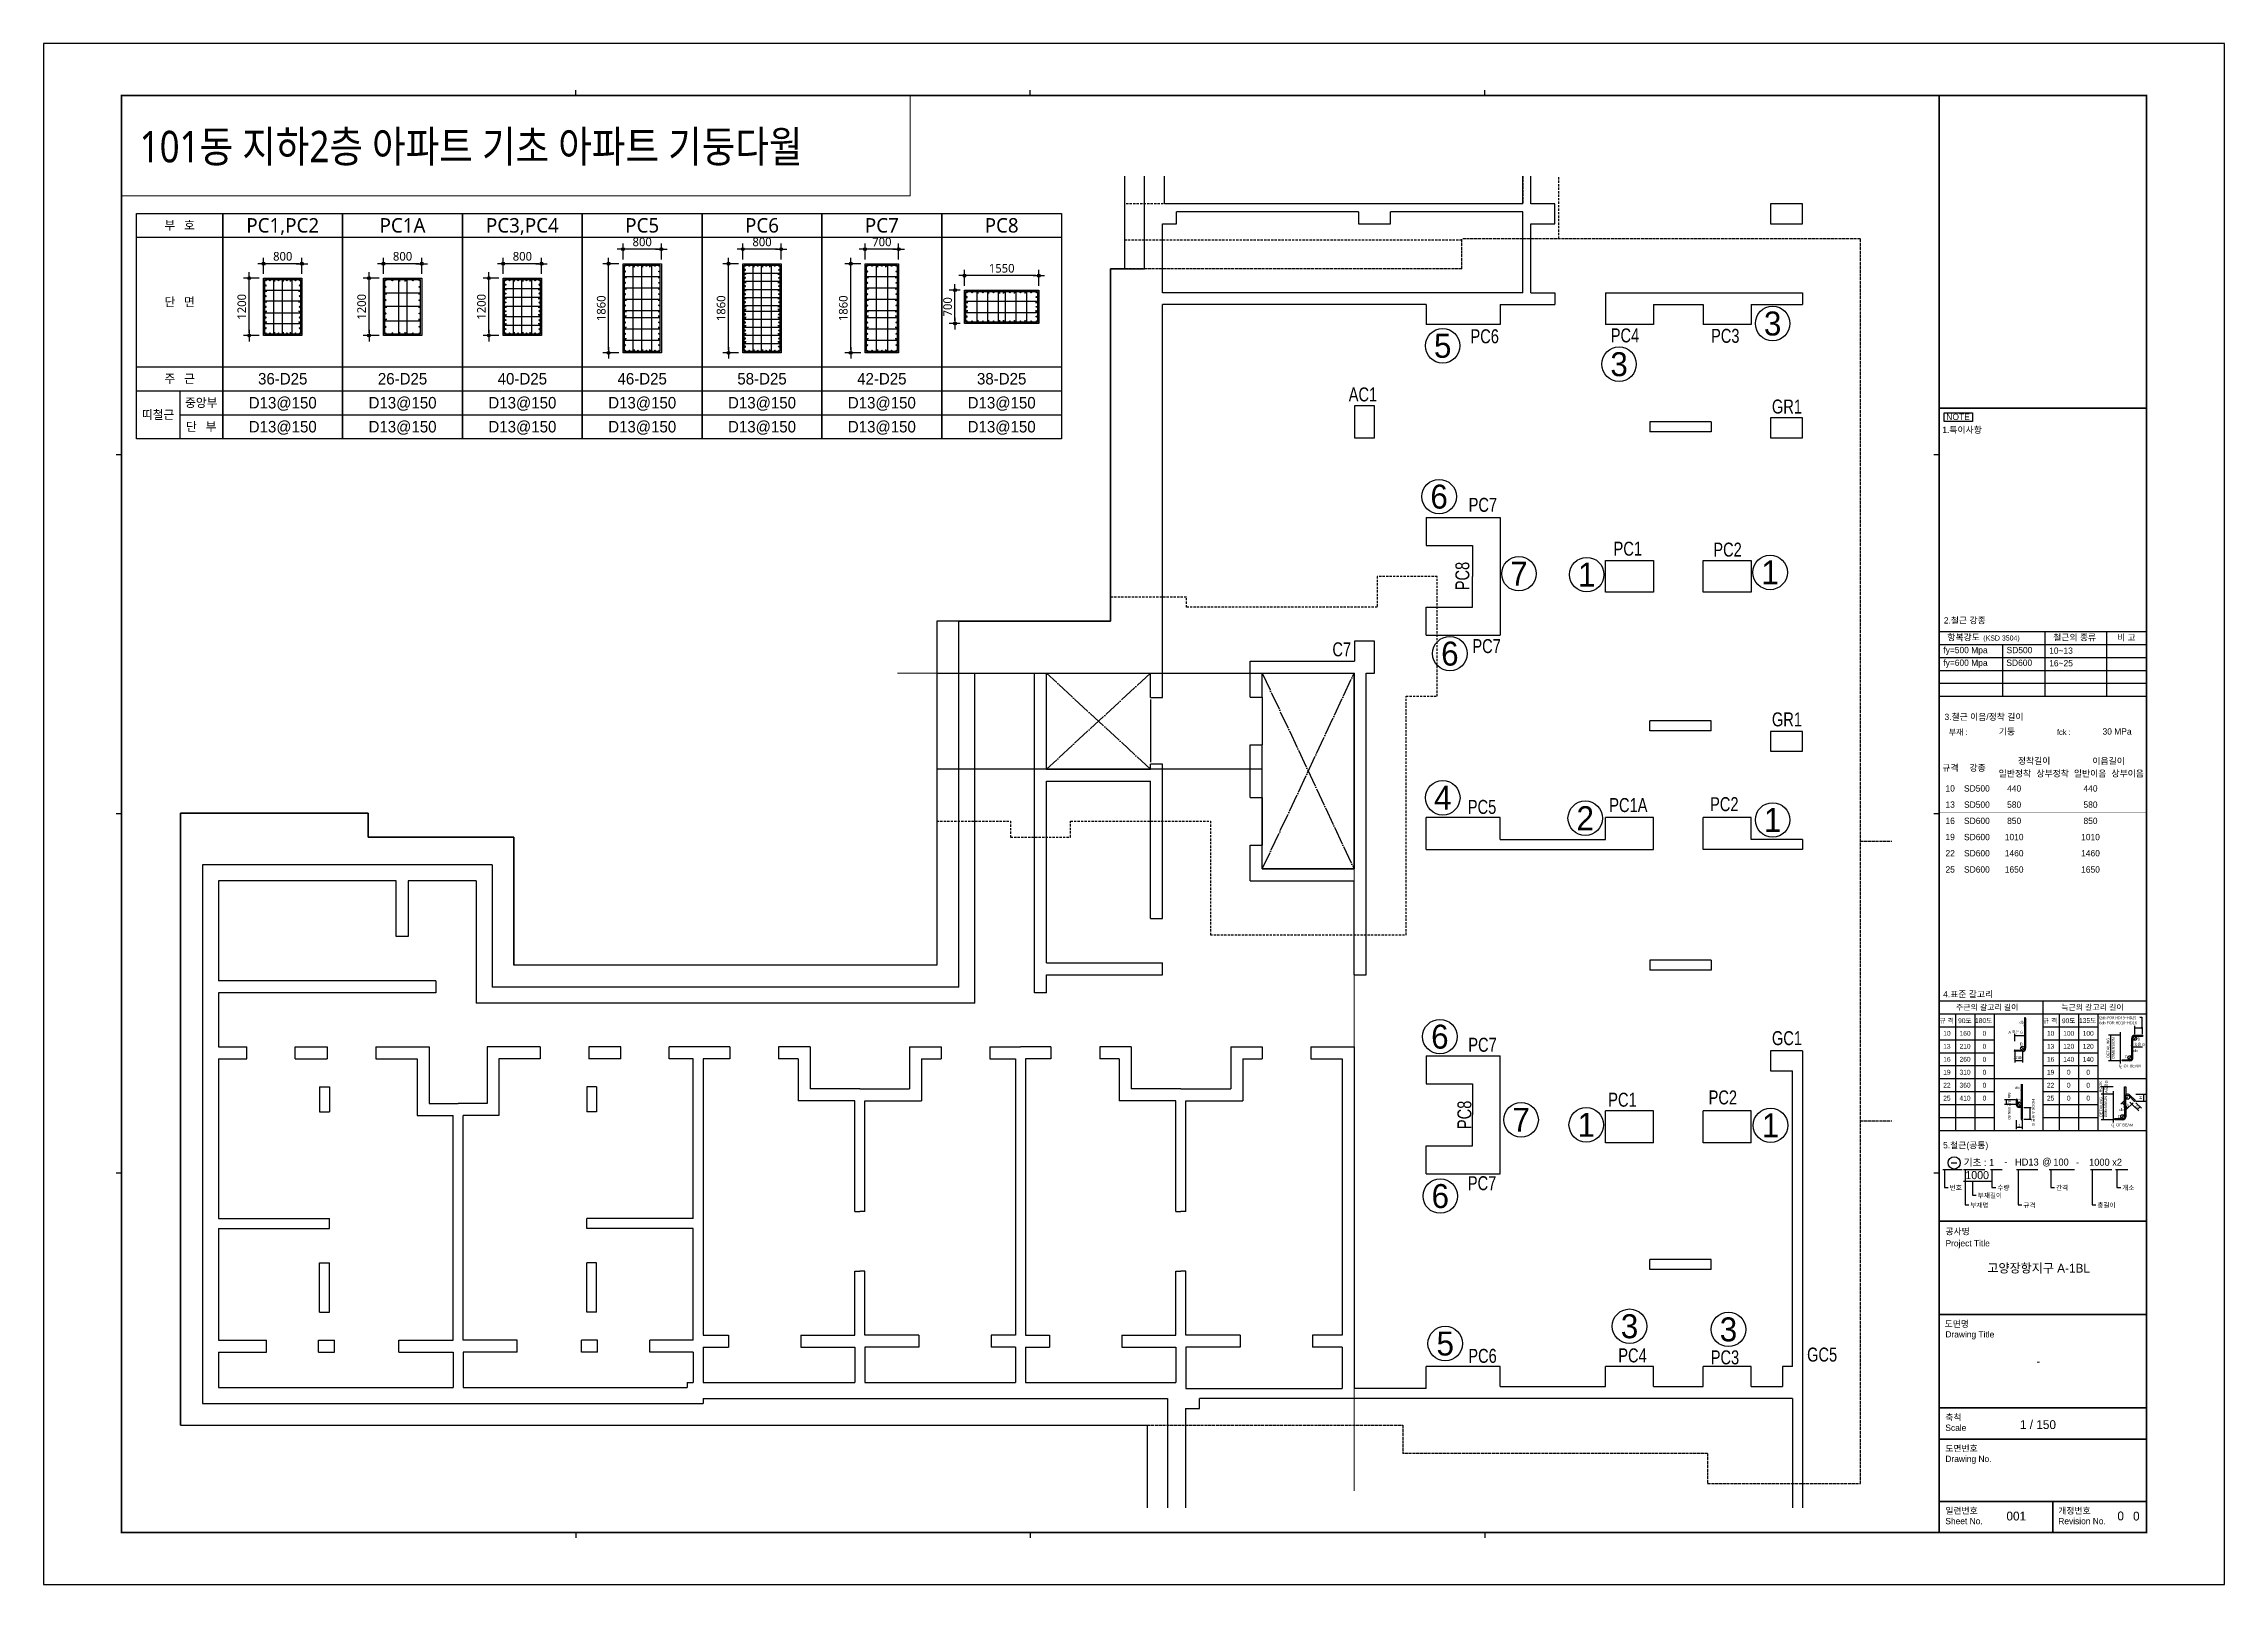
# Model space of a CAD drawing. Header units: millimetres. Extents: x 317501 to 814054, y -400799 to -14117.
# Drawn here: x 418421 to 473021, y -242714 to -204150 of the extents above; entities that cross this region are included whole.
import ezdxf
from ezdxf.enums import TextEntityAlignment as Align

# ---------------------------------------------------------------- set-up
doc = ezdxf.new("R2010")
doc.units = ezdxf.units.MM
doc.header["$LTSCALE"] = 38
for name, pattern in [('HID', [2.5, 2, -0.5]), ('XS-기초$0$DDOT', [14, 12, -1, 0, -1]), ('XS-기초$0$HID', [2.3, 1.5, -0.8])]:
    doc.linetypes.add(name, pattern=pattern)
doc.layers.get('Defpoints').update_dxf_attribs({"color": 145})
for name, color, linetype in [('00', 7, 'Continuous'), ('AMAC-NO', 5, 'Continuous'), ('BAR', 2, 'Continuous'), ('BARR', 1, 'Continuous'), ('DIM', 7, 'Continuous'), ('ELE', 7, 'Continuous'), ('HOOP', 2, 'Continuous'), ('LEADER', 7, 'Continuous'), ('XDIM', 7, 'Continuous'), ('XS-기초$0$EL7', 7, 'Continuous'), ('XS-기초$0$OPEN', 9, 'XS-기초$0$DDOT'), ('XS-기초$0$기초꺽임', 4, 'XS-기초$0$HID'), ('XS-기초$0$기초연단', 3, 'Continuous'), ('기둥부호', 1, 'Continuous'), ('철근변경선', 1, 'HID')]:
    doc.layers.add(name, color=color, linetype=linetype)
doc.layers.add('TEXT', color=3, linetype='Continuous', lineweight=9)
doc.layers.add('XTITLE', color=22, linetype='Continuous', lineweight=0)
doc.styles.add('ARIAL', font='malgun.ttf')
doc.styles.add('HYULL', font='Dotum.ttf')
doc.styles.add('XRebarSheet', font='Hmkmrhd_0.ttf')
doc.styles.add('돋움', font='malgun.ttf')
doc.styles.add('돋음', font='Dotum.ttf')
doc.styles.add('맑은고딕', font='malgun.ttf')
doc.dimstyles.new('DIM_40', dxfattribs={"dimscale": 40, "dimtxt": 3, "dimasz": 1, "dimexe": 2, "dimexo": 1.5, "dimgap": 1, "dimtad": 1, "dimdec": 0, "dimzin": 0, "dimdsep": 46, "dimtxsty": '맑은고딕', "dimblk1": 'DIMDOT', "dimblk2": 'DIMDOT', "dimsah": 1, "dimcen": 0.09, "dimdle": 2, "dimclrd": 7, "dimclre": 7, "dimclrt": 6, "dimadec": 0, "dimazin": 0, "dimtfac": 1, "dimtdec": 0, "dimtix": 1, "dimtmove": 2, "dimatfit": 3, "dimldrblk": 'DIMDOT', "dimfxl": 0, "dimtolj": 1, "dimtzin": 0, "dimarcsym": 0})
doc.dimstyles.new('NDIM', dxfattribs={"dimtxt": 3, "dimasz": 1.5, "dimexe": 2, "dimexo": 2, "dimgap": 1, "dimtad": 1, "dimdec": 0, "dimdsep": 46, "dimlunit": 6, "dimtxsty": 'ARIAL', "dimblk": 'DOT', "dimcen": 1, "dimclrd": 256, "dimclre": 7, "dimclrt": 3, "dimadec": 0, "dimazin": 0, "dimtfac": 1, "dimtdec": 0, "dimtix": 1, "dimtmove": 2, "dimatfit": 3, "dimldrblk": 'DOT', "dimfxl": 0, "dimtvp": 1, "dimtolj": 1, "dimlwd": -1, "dimlwe": -1, "dimarcsym": 0})

msp = doc.modelspace()

# ---------------------------------------------------------------- texts
at = {"layer": 'AMAC-NO', "color": 2, "style": '돋음'}
for s, p in [('3', (461710.5, -211154.3)), ('3', (457865.9, -212172.9)), ('1', (457056, -217440.5)), ('1', (461647.2, -217385.2)), ('4', (453451.2, -223026)), ('2', (457018.6, -223537.3)), ('1', (461710.4, -223580.4)), ('1', (457043.7, -231211.4)), ('1', (461658.4, -231224.5)), ('3', (458127.8, -236252.9)), ('3', (460604.7, -236331.4))]:
    msp.add_text(s, height=600, dxfattribs=at).set_placement(p, align=Align.MIDDLE_CENTER)
at = {"layer": 'AMAC-NO', "color": 1, "style": '돋음'}
for s, p in [('5', (453449.3, -211712.8)), ('6', (453359.9, -215487.5)), ('7', (455358.8, -217417.1)), ('6', (453629.5, -219416.6)), ('6', (453379.1, -229003.8)), ('7', (455412.5, -231086.1)), ('6', (453389.4, -232994.2)), ('5', (453513.2, -236685.6))]:
    msp.add_text(s, height=600, dxfattribs=at).set_placement(p, align=Align.MIDDLE_CENTER)
at = {"layer": 'XTITLE', "color": 2, "style": '돋움', "width": 0.85}
msp.add_text('101동 지하2층 아파트 기초 아파트 기둥다월', height=788.811, dxfattribs=at).set_placement((420827, -206726.7), align=Align.MIDDLE_LEFT)
at = {"layer": '기둥부호', "color": 2, "style": '돋음', "width": 0.8}
for s, p in [('PC6', (454501.2, -211474.9)), ('PC4', (458014, -211451.9)), ('PC3', (460524.7, -211463.4)), ('PC7', (454455.4, -215693.3)), ('PC1', (458083.8, -216791)), ('PC2', (460581.6, -216814)), ('PC7', (454548.8, -219229.5)), ('PC5', (454434.8, -223254.3)), ('PC1A', (458098.2, -223208.6)), ('PC2', (460500.3, -223185.3)), ('PC7', (454446.8, -229208)), ('PC1', (457950.4, -230583)), ('PC2', (460463.7, -230525.9)), ('PC7', (454435.4, -232672.2)), ('PC6', (454447.1, -236994.5)), ('PC4', (458202.2, -236983)), ('PC3', (460516.6, -237031.7))]:
    msp.add_text(s, height=350, dxfattribs=at).set_placement(p, align=Align.MIDDLE_CENTER)
at = {"layer": '기둥부호', "color": 3, "style": '돋음', "width": 0.8}
for s, p in [('AC1', (451453.1, -212929.6)), ('GR1', (462069, -213233.2)), ('C7', (450922.2, -219310.2)), ('GR1', (462069, -221063)), ('GC1', (462069, -229042.1)), ('GC5', (462949.4, -236962.1))]:
    msp.add_text(s, height=350, dxfattribs=at).set_placement(p, align=Align.MIDDLE_CENTER)
at = {"layer": '기둥부호', "color": 2, "style": '돋음', "width": 0.8}
for p in [(453942.3, -217475.8), (453992.4, -230962.9)]:
    msp.add_text('PC8', height=350, rotation=90, dxfattribs=at).set_placement(p, align=Align.MIDDLE_CENTER)

# ---------------------------------------------------------------- blocks, each defined once
blk = doc.blocks.new('szdhdte')
at = {"layer": 'DIM', "color": 5}
for p, q in [((4650, 17985), (4650, 20302)), ((5150, 19605), (5150, 20302)), ((14125, 19605), (14125, 20302)), ((14325, 19605), (14325, 20302)), ((14125, 19605), (5150, 19605)), ((10010, 19405), (5450, 19405)), ((5450, 19105), (5450, 19405)), ((10010, 19405), (10010, 19105)), ((14125, 19405), (10810, 19405)), ((10810, 19105), (10810, 19405)), ((14125, 17385), (14125, 19405)), ((14925, 19605), (14325, 19605)), ((14925, 19105), (14925, 19605)), ((20325, 19605), (20325, 19105)), ((21125, 19605), (20325, 19605)), ((21125, 19105), (21125, 19605)), ((5100, 17385), (5100, 19105)), ((5100, 19105), (5450, 19105)), ((10010, 19105), (10810, 19105)), ((14325, 17385), (14325, 19105)), ((14325, 19105), (14925, 19105)), ((20325, 19105), (21125, 19105)), ((3800, 17985), (4650, 17985)), ((3800, 9160), (3800, 17985)), ((14125, 17385), (5100, 17385)), ((11700, 17085), (5100, 17085)), ((5100, 8260), (5100, 17085)), ((11700, 17085), (11700, 16585)), ((13560, 17085), (13560, 16585)), ((13560, 17085), (14925, 17085)), ((14325, 17385), (14925, 17385)), ((14925, 17385), (14925, 17085)), ((16195, 17385), (16195, 16585)), ((16195, 17385), (21125, 17385)), ((17395, 17085), (18640, 17085)), ((17395, 17085), (17395, 16585)), ((18640, 17085), (18640, 16585)), ((19840, 17085), (19840, 16585)), ((19840, 17085), (21125, 17085)), ((21125, 17385), (21125, 17085)), ((13560, 16585), (11700, 16585)), ((17395, 16585), (16195, 16585)), ((19840, 16585), (18640, 16585)), ((10410, 14555), (9910, 14555)), ((9910, 14555), (9910, 13755)), ((10410, 13755), (10410, 14555)), ((20325, 14255), (20325, 13755)), ((21125, 14255), (20325, 14255)), ((21125, 13755), (21125, 14255)), ((9910, 13755), (10410, 13755)), ((18840, 14155), (17305, 14155)), ((17305, 14155), (17305, 13905)), ((18840, 13905), (17305, 13905)), ((18840, 14155), (18840, 13905)), ((20325, 13755), (21125, 13755)), ((11700, 11760), (11700, 11060)), ((11700, 11760), (13560, 11760)), ((13560, 11760), (13560, 8810)), ((11700, 11060), (12860, 11060)), ((12860, 11060), (12860, 10285)), ((16195, 9885), (16195, 10685)), ((16195, 10685), (17395, 10685)), ((17395, 10685), (17395, 9885)), ((18640, 9885), (18640, 10685)), ((18640, 10685), (19840, 10685)), ((19840, 10685), (19840, 9885)), ((12860, 9510), (12860, 10285)), ((17395, 9885), (16195, 9885)), ((19840, 9885), (18640, 9885)), ((11700, 8810), (11700, 9510)), ((11700, 9510), (12860, 9510)), ((0, 9160), (3800, 9160)), ((0, 0), (0, 9160)), ((11700, 8810), (13560, 8810)), ((5100, 7255), (5100, 8260)), ((10410, 8660), (9910, 8660)), ((9910, 8660), (9910, 8160)), ((10410, 7860), (10410, 8660)), ((400, 7860), (1900, 7860)), ((400, -400), (400, 7860)), ((1900, -140), (1900, 7860)), ((2200, 5460), (2200, 7860)), ((2200, 7860), (4800, 7860)), ((4800, 7255), (4800, 7860)), ((7300, 8160), (9910, 8160)), ((7300, 7260), (7300, 8160)), ((7600, 7860), (9900, 7860)), ((7600, 7260), (7600, 7860)), ((9900, 2960), (9900, 7860)), ((10200, 310), (10200, 7860)), ((10200, 7860), (10410, 7860)), ((4800, 7255), (5100, 7255)), ((7300, 7260), (7600, 7260)), ((18840, 6665), (17305, 6665)), ((17305, 6415), (17305, 6665)), ((18840, 6415), (18840, 6665)), ((7300, 4750), (7300, 6070)), ((7300, 6070), (7600, 6070)), ((7600, 4750), (7600, 6070)), ((18840, 6415), (17305, 6415)), ((20325, 6405), (20325, 5905)), ((21125, 6405), (20325, 6405)), ((21125, 5905), (21125, 6405)), ((2200, 5460), (4800, 5460)), ((4800, 5460), (4800, 5585)), ((5100, 5585), (4800, 5585)), ((5100, 1720), (5100, 5585)), ((5100, 5160), (5100, 5585)), ((20325, 5905), (21125, 5905)), ((2200, 610), (2200, 5160)), ((2200, 5160), (4800, 5160)), ((4800, 1720), (4800, 5160)), ((7300, 4750), (7600, 4750)), ((13560, 4245), (11700, 4245)), ((11700, 3445), (11700, 4245)), ((13560, 3695), (13560, 4245)), ((16195, 3695), (16195, 4245)), ((17395, 4245), (16195, 4245)), ((17395, 3445), (17395, 4245)), ((18640, 3445), (18640, 4245)), ((19840, 4245), (18640, 4245)), ((19840, 3695), (19840, 4245)), ((7300, 2660), (7300, 3560)), ((7300, 3560), (7600, 3560)), ((7600, 2960), (7600, 3560)), ((11700, 3445), (17395, 3445)), ((13560, 3695), (16195, 3695)), ((21125, 3445), (18640, 3445)), ((21125, 3695), (19840, 3695)), ((21125, 3695), (21125, 3445)), ((-11685, 3060), (-18935, 3060)), ((-18935, 3060), (-18935, -10415)), ((-11685, 3060), (-11685, 0)), ((7600, 2960), (9900, 2960)), ((-14085, 2660), (-18535, 2660)), ((-18535, 2660), (-18535, 160)), ((-14085, 1270), (-14085, 2660)), ((-12085, 2660), (-13785, 2660)), ((-13785, 2660), (-13785, 1270)), ((-12085, 2660), (-12085, -400)), ((7300, 2660), (9900, 2660)), ((9900, 310), (9900, 2660)), ((4800, 1720), (5100, 1720)), ((-13785, 1270), (-14085, 1270)), ((2200, 610), (5100, 610)), ((5100, 310), (5100, 610)), ((18840, 675), (17305, 675)), ((17305, 675), (17305, 425)), ((18840, 675), (18840, 425)), ((-13095, 160), (-18535, 160)), ((-13095, 160), (-13095, -140)), ((0, 0), (-11685, 0)), ((2200, -140), (2200, 310)), ((2200, 310), (5100, 310)), ((9900, 310), (10200, 310)), ((18840, 425), (17305, 425)), ((-13095, -140), (-18535, -140)), ((-18535, -140), (-18535, -1490)), ((400, -400), (-12085, -400)), ((2200, -140), (1900, -140)), ((-18535, -1490), (-17820, -1490)), ((-17820, -1790), (-17820, -1490)), ((-16610, -1790), (-16610, -1490)), ((-16610, -1490), (-15810, -1490)), ((-15810, -1490), (-15810, -1790)), ((-14590, -1490), (-14590, -1790)), ((-14590, -1490), (-13260, -1490)), ((-13260, -1490), (-13260, -2910)), ((-10480, -1490), (-11810, -1490)), ((-11810, -1490), (-11810, -2910)), ((-10480, -1490), (-10480, -1790)), ((-9260, -1490), (-9260, -1790)), ((-8460, -1490), (-9260, -1490)), ((-8460, -1790), (-8460, -1490)), ((-7250, -1790), (-7250, -1490)), ((-6495, -1490), (-7250, -1490)), ((-5730, -1490), (-6495, -1490)), ((-5730, -1490), (-5730, -1790)), ((-3720, -1490), (-4510, -1490)), ((-4510, -1490), (-4510, -1790)), ((-3720, -1490), (-3720, -2540)), ((-1230, -1490), (-440, -1490)), ((-1230, -1490), (-1230, -2540)), ((-440, -1490), (-440, -1790)), ((780, -1490), (1545, -1490)), ((780, -1490), (780, -1790)), ((2310, -1490), (1545, -1490)), ((2310, -1490), (2310, -1790)), ((4320, -1490), (3530, -1490)), ((3530, -1490), (3530, -1790)), ((4320, -1490), (4320, -2540)), ((6810, -1490), (7600, -1490)), ((6810, -1490), (6810, -2540)), ((7600, -1490), (7600, -1790)), ((8820, -1490), (9600, -1490)), ((8820, -1490), (8820, -1790)), ((9600, -1490), (9900, -1490)), ((9900, -1490), (9900, -10045)), ((20325, -1595), (20325, -2095)), ((21125, -1595), (20325, -1595)), ((21125, -1595), (21125, -13028)), ((-18535, -1790), (-17820, -1790)), ((-18535, -1790), (-18535, -5785)), ((-16610, -1790), (-15810, -1790)), ((-14590, -1790), (-13560, -1790)), ((-13560, -1790), (-13560, -3210)), ((-10480, -1790), (-11510, -1790)), ((-11510, -1790), (-11510, -3210)), ((-8460, -1790), (-9260, -1790)), ((-6645, -1790), (-7250, -1790)), ((-6645, -5785), (-6645, -1790)), ((-6395, -1790), (-6395, -8710)), ((-5730, -1790), (-6395, -1790)), ((-4020, -1790), (-4510, -1790)), ((-4020, -1790), (-4020, -2840)), ((-930, -1790), (-440, -1790)), ((-930, -1790), (-930, -2840)), ((780, -1790), (1420, -1790)), ((1420, -1790), (1420, -8710)), ((1670, -1790), (1670, -8710)), ((2310, -1790), (1670, -1790)), ((4020, -1790), (3530, -1790)), ((4020, -1790), (4020, -2840)), ((7110, -1790), (7600, -1790)), ((7110, -1790), (7110, -2840)), ((8820, -1790), (9600, -1790)), ((9600, -1790), (9600, -8710)), ((11700, -1720), (11700, -2420)), ((11700, -1720), (13560, -1720)), ((13560, -4670), (13560, -1720)), ((20325, -2095), (20875, -2095)), ((20875, -9495), (20875, -2095)), ((-16005, -2490), (-16005, -3120)), ((-16005, -2490), (-15755, -2490)), ((-15755, -2490), (-15755, -3120)), ((-9315, -2490), (-9315, -3120)), ((-9065, -2490), (-9315, -2490)), ((-9065, -2490), (-9065, -3120)), ((-2475, -2540), (-3720, -2540)), ((-2475, -2540), (-1230, -2540)), ((5565, -2540), (4320, -2540)), ((5565, -2540), (6810, -2540)), ((11700, -2420), (12860, -2420)), ((12860, -2420), (12860, -3195)), ((-16005, -3120), (-15755, -3120)), ((-13560, -3210), (-12660, -3210)), ((-13260, -2910), (-12535, -2910)), ((-12660, -8830), (-12660, -3210)), ((-11810, -2910), (-12535, -2910)), ((-12410, -8830), (-12410, -3210)), ((-11510, -3210), (-12410, -3210)), ((-9065, -3120), (-9315, -3120)), ((-2600, -2840), (-4020, -2840)), ((-2600, -5610), (-2600, -2840)), ((-2350, -5610), (-2350, -2840)), ((-2350, -2840), (-930, -2840)), ((5440, -2840), (4020, -2840)), ((5440, -5610), (5440, -2840)), ((5690, -5610), (5690, -2840)), ((5690, -2840), (7110, -2840)), ((12860, -3970), (12860, -3195)), ((16195, -3895), (16195, -3095)), ((17395, -3095), (16195, -3095)), ((17395, -3895), (17395, -3095)), ((18640, -3895), (18640, -3095)), ((19840, -3095), (18640, -3095)), ((19840, -3895), (19840, -3095)), ((11700, -4670), (11700, -3970)), ((11700, -3970), (12860, -3970)), ((17395, -3895), (16195, -3895)), ((19840, -3895), (18640, -3895)), ((11700, -4670), (13560, -4670)), ((-18535, -5785), (-15755, -5785)), ((-15755, -6035), (-15755, -5785)), ((-6645, -5785), (-9315, -5785)), ((-9315, -6035), (-9315, -5785)), ((-2600, -5610), (-2475, -5610)), ((-2350, -5610), (-2475, -5610)), ((5440, -5610), (5565, -5610)), ((5690, -5610), (5565, -5610)), ((-18535, -6035), (-15755, -6035)), ((-18535, -6035), (-18535, -8830)), ((-6645, -6035), (-9315, -6035)), ((-6645, -8830), (-6645, -6035)), ((-16005, -8130), (-16005, -6895)), ((-16005, -6895), (-15755, -6895)), ((-15755, -8130), (-15755, -6895)), ((-9315, -8130), (-9315, -6895)), ((-9065, -6895), (-9315, -6895)), ((-9065, -8130), (-9065, -6895)), ((18840, -6815), (17305, -6815)), ((17305, -7065), (17305, -6815)), ((18840, -7065), (17305, -7065)), ((18840, -7065), (18840, -6815)), ((-2600, -8710), (-2600, -7110)), ((-2600, -7110), (-2475, -7110)), ((-2350, -7110), (-2475, -7110)), ((-2350, -8710), (-2350, -7110)), ((5440, -8710), (5440, -7110)), ((5440, -7110), (5565, -7110)), ((5690, -7110), (5565, -7110)), ((5690, -8710), (5690, -7110)), ((-16005, -8130), (-15755, -8130)), ((-9065, -8130), (-9315, -8130)), ((-6395, -8710), (-5765, -8710)), ((-5765, -8710), (-5765, -9010)), ((-3955, -8710), (-2600, -8710)), ((-3955, -8710), (-3955, -9010)), ((-995, -8710), (-2350, -8710)), ((-995, -8710), (-995, -9010)), ((1420, -8710), (815, -8710)), ((815, -8710), (815, -9010)), ((1670, -8710), (2275, -8710)), ((2275, -8710), (2275, -9010)), ((4085, -8710), (5440, -8710)), ((4085, -8710), (4085, -9010)), ((7045, -8710), (5690, -8710)), ((7045, -8710), (7045, -9010)), ((9600, -8710), (8855, -8710)), ((8855, -8710), (8855, -9010)), ((-18535, -8830), (-17335, -8830)), ((-18535, -9130), (-17335, -9130)), ((-18535, -9130), (-18535, -10015)), ((-17335, -9130), (-17335, -8830)), ((-16025, -8830), (-15625, -8830)), ((-16025, -9130), (-16025, -8830)), ((-16025, -9130), (-15625, -9130)), ((-15625, -9130), (-15625, -8830)), ((-14015, -8830), (-12660, -8830)), ((-14015, -9130), (-14015, -8830)), ((-14015, -9130), (-12660, -9130)), ((-12660, -9130), (-12660, -10015)), ((-11055, -8830), (-12410, -8830)), ((-11055, -9130), (-12410, -9130)), ((-12410, -9130), (-12410, -10015)), ((-11055, -9130), (-11055, -8830)), ((-9045, -8830), (-9445, -8830)), ((-9445, -9130), (-9445, -8830)), ((-9045, -9130), (-9445, -9130)), ((-9045, -9130), (-9045, -8830)), ((-7735, -9130), (-7735, -8830)), ((-6645, -8830), (-7735, -8830)), ((-6645, -9130), (-7735, -9130)), ((-6645, -9130), (-6645, -9895)), ((-6395, -9010), (-6395, -9895)), ((-6395, -9010), (-5765, -9010)), ((-3955, -9010), (-2600, -9010)), ((-2600, -9010), (-2600, -9895)), ((-995, -9010), (-2350, -9010)), ((-2350, -9010), (-2350, -9895)), ((1420, -9010), (815, -9010)), ((1420, -9010), (1420, -9895)), ((1670, -9010), (1670, -9895)), ((1670, -9010), (2275, -9010)), ((4085, -9010), (5440, -9010)), ((5440, -9010), (5440, -9895)), ((7045, -9010), (5690, -9010)), ((5690, -9010), (5690, -10045)), ((9600, -9010), (8855, -9010)), ((9600, -9010), (9600, -10045)), ((13560, -9495), (11700, -9495)), ((11700, -10045), (11700, -9495)), ((13560, -9995), (13560, -9495)), ((16195, -9995), (16195, -9495)), ((17395, -9495), (16195, -9495)), ((17395, -9995), (17395, -9495)), ((19840, -9495), (18640, -9495)), ((18640, -9995), (18640, -9495)), ((19840, -9995), (19840, -9495)), ((20625, -9495), (20625, -9995)), ((20875, -9495), (20625, -9495)), ((-18535, -10015), (-12660, -10015)), ((-12410, -10015), (-6795, -10015)), ((-6795, -9895), (-6795, -10015)), ((-6795, -9895), (-6645, -9895)), ((-6395, -9895), (-2600, -9895)), ((-6395, -10295), (-6395, -10415)), ((-6395, -10295), (5225, -10295)), ((-2350, -9895), (1420, -9895)), ((1670, -9895), (5440, -9895)), ((5225, -10295), (5225, -13028)), ((5690, -10045), (9600, -10045)), ((20875, -10295), (6025, -10295)), ((6025, -10545), (6025, -10295)), ((11700, -10045), (9900, -10045)), ((13560, -9995), (16195, -9995)), ((17395, -9995), (18640, -9995)), ((19840, -9995), (20625, -9995)), ((20875, -10295), (20875, -13028)), ((-18935, -10415), (-6395, -10415)), ((5675, -10545), (5675, -13028)), ((5675, -10545), (6025, -10545))]:
    blk.add_line(p, q, dxfattribs=at)
at = {"layer": 'XS-기초$0$EL7'}
for p, q in [((4800, 7205), (4800, 5635)), ((7600, 7260), (7600, 6070)), ((7600, 4750), (7600, 3560))]:
    blk.add_line(p, q, dxfattribs=at)
at = {"layer": 'XS-기초$0$OPEN'}
for p, q in [((4800, 7860), (2200, 5460)), ((4800, 5460), (2200, 7860)), ((7600, 2960), (9900, 7860)), ((7600, 7860), (9900, 2960))]:
    blk.add_line(p, q, dxfattribs=at)
at = {"layer": 'XS-기초$0$기초꺽임', "color": 6}
for points in [[(14125, 20302), (14125, 19605), (4150, 19605), (4150, 18705), (12600, 18705)], [(15025, 18735), (15025, 20302)]]:
    blk.add_lwpolyline(points, dxfattribs=at)
at = {"layer": 'XS-기초$0$기초꺽임', "color": 8}
blk.add_lwpolyline([(3800, 9160), (-550, 9160), (-550, 7860), (9900, 7860), (9900, 2960), (7600, 2960), (7600, 5460), (-550, 5460), (-550, 4160), (1300, 4160), (1300, 3760), (2800, 3760), (2800, 4160), (6300, 4160), (6300, 1310), (11200, 1310), (11200, 7285), (11980, 7285), (11980, 10285), (10480, 10285), (10480, 9510), (5700, 9510), (5700, 9760), (3800, 9760)], close=True, dxfattribs=at)
at = {"layer": 'XS-기초$0$기초연단'}
for p, q in [((4150, 20302), (4150, 17985)), ((4150, 17985), (3800, 17985)), ((3800, 17985), (3800, 9160)), ((-550, 9160), (-550, 550)), ((3800, 9160), (-550, 9160)), ((-19485, -10965), (-19485, 4360)), ((-19485, 4360), (-14785, 4360)), ((-14785, 4360), (-14785, 3760)), ((-14785, 3760), (-11135, 3760)), ((-11135, 3760), (-11135, 550)), ((-550, 550), (-11135, 550)), ((-19485, -10965), (4725, -10965)), ((4725, -13028), (4725, -10965))]:
    blk.add_line(p, q, dxfattribs=at)
at = {"layer": 'XS-기초$0$기초연단', "color": 4, "linetype": 'HID'}
for p, q in [((22575, 18735), (12600, 18735)), ((12600, 17985), (12600, 18735)), ((22575, -12420), (22575, 18735)), ((12600, 17985), (4150, 17985)), ((4725, -10965), (11120, -10965)), ((11120, -10965), (11120, -11670)), ((18750, -11670), (11120, -11670)), ((18750, -11670), (18750, -12420)), ((18750, -12420), (22575, -12420))]:
    blk.add_line(p, q, dxfattribs=at)
at = {"layer": 'XS-기초$0$기초연단'}
blk.add_lwpolyline([(4150, 20302), (4150, 17985), (3800, 17985), (3800, 9160), (-550, 9160), (-550, 7860), (9900, 7860), (9900, 2960), (7600, 2960), (7600, 5460), (-550, 5460), (-550, 550), (-11135, 550), (-11135, 3760), (-14785, 3760), (-14785, 4360), (-19485, 4360), (-19485, -10965), (4725, -10965)], dxfattribs=at)
at = {"layer": 'XS-기초$0$기초연단', "color": 4, "linetype": 'HID'}
for points in [[(22575, 3655), (23362, 3655)], [(22575, -3345), (23362, -3345)]]:
    blk.add_lwpolyline(points, dxfattribs=at)
at = {"layer": '철근변경선', "ltscale": 2, "const_width": 30}
blk.add_lwpolyline([(9900, -12612), (9900, 7860), (-1534, 7860)], dxfattribs=at)
blk = doc.blocks.new('_Dot')
at = {"color": 0, "linetype": 'ByBlock', "lineweight": -2}
blk.add_line((-0.5, 0), (-1, 0), dxfattribs=at)
at = {"color": 0, "linetype": 'ByBlock', "const_width": 0.5}
blk.add_lwpolyline([(-0.25, 0, 1), (0.25, 0, 1)], format="xyb", close=True, dxfattribs=at)
blk = doc.blocks.new('*D1316')
at = {"color": 7, "transparency": 16777216}
for p, q in [((80432, 20451), (80432, 20463)), ((80477, 20451), (80477, 20463))]:
    blk.add_line(p, q, dxfattribs=at)
at = {"transparency": 16777216}
blk.add_line((80433, 20461), (80475, 20461), dxfattribs=at)
at = {"layer": 'Defpoints', "color": 0, "transparency": 16777216}
for p in [(80432, 20449), (80477, 20461), (80477, 20449)]:
    blk.add_point(p, dxfattribs=at)
at = {"transparency": 16777216, "xscale": 1.5, "yscale": 1.5, "zscale": 1.5, "rotation": 180}
blk.add_blockref('_Dot', (80432, 20461), dxfattribs=at)
at = {"transparency": 16777216, "xscale": 1.5, "yscale": 1.5, "zscale": 1.5}
blk.add_blockref('_Dot', (80477, 20461), dxfattribs=at)
blk = doc.blocks.new('*D1317')
at = {"color": 7, "transparency": 16777216}
for p, q in [((76172, 19024), (76172, 19045)), ((76217, 19024), (76217, 19045))]:
    blk.add_line(p, q, dxfattribs=at)
at = {"transparency": 16777216}
blk.add_line((76215, 19043), (76174, 19043), dxfattribs=at)
at = {"layer": 'Defpoints', "color": 0, "transparency": 16777216}
for p in [(76172, 19043), (76172, 19022), (76217, 19022)]:
    blk.add_point(p, dxfattribs=at)
at = {"transparency": 16777216, "xscale": 1.5, "yscale": 1.5, "zscale": 1.5, "rotation": 180}
blk.add_blockref('_Dot', (76172, 19043), dxfattribs=at)
at = {"transparency": 16777216, "xscale": 1.5, "yscale": 1.5, "zscale": 1.5}
blk.add_blockref('_Dot', (76217, 19043), dxfattribs=at)
blk = doc.blocks.new('*D1318')
at = {"transparency": 16777216}
blk.add_line((80158, 18181), (80199, 18181), dxfattribs=at)
at = {"layer": 'Defpoints', "color": 0, "transparency": 16777216}
for p in [(80156, 18181), (80201, 18181), (80201, 18181)]:
    blk.add_point(p, dxfattribs=at)
at = {"transparency": 16777216, "xscale": 1.5, "yscale": 1.5, "zscale": 1.5, "rotation": 180}
blk.add_blockref('_Dot', (80156, 18181), dxfattribs=at)
at = {"transparency": 16777216, "xscale": 1.5, "yscale": 1.5, "zscale": 1.5}
blk.add_blockref('_Dot', (80201, 18181), dxfattribs=at)
blk = doc.blocks.new('DIMDOT')
at = {"layer": 'DIM', "linetype": 'Continuous'}
blk.add_line((-2, 0), (2, 0), dxfattribs=at)
for radius in [0.5, 0.25]:
    blk.add_circle((0, 0), radius, dxfattribs=at)
blk = doc.blocks.new('*D908')
at = {"layer": 'Defpoints', "color": 0, "transparency": 16777216}
for p in [(429480, -258489), (429780, -258489), (429780, -259689)]:
    blk.add_point(p, dxfattribs=at)
at = {"layer": 'DIM', "color": 7, "lineweight": -2, "transparency": 16777216}
for p, q in [((429690, -258489), (429360, -258489)), ((429480, -259629), (429480, -258549)), ((429690, -259689), (429360, -259689))]:
    blk.add_line(p, q, dxfattribs=at)
at = {"layer": 'DIM', "color": 7, "lineweight": -2, "transparency": 16777216, "xscale": 60, "yscale": 60, "zscale": 60}
for p, rotation in [((429480, -258489), 90), ((429480, -259689), 270)]:
    blk.add_blockref('DIMDOT', p, dxfattribs=dict(at, rotation=rotation))
at = {"layer": 'DIM', "color": 6, "transparency": 16777216, "insert": (429326, -259089), "char_height": 180, "attachment_point": 5, "rotation": 90, "style": '맑은고딕'}
blk.add_mtext('\\A1;1200', dxfattribs=at)
blk = doc.blocks.new('*D909')
at = {"layer": 'Defpoints', "color": 0, "transparency": 16777216}
for p in [(429780, -258189), (429780, -258489), (430580, -258489)]:
    blk.add_point(p, dxfattribs=at)
at = {"layer": 'DIM', "color": 7, "lineweight": -2, "transparency": 16777216}
for p, q in [((429780, -258399), (429780, -258069)), ((430520, -258189), (429840, -258189)), ((430580, -258399), (430580, -258069))]:
    blk.add_line(p, q, dxfattribs=at)
at = {"layer": 'DIM', "color": 7, "lineweight": -2, "transparency": 16777216, "xscale": 60, "yscale": 60, "zscale": 60, "rotation": 180}
blk.add_blockref('DIMDOT', (429780, -258189), dxfattribs=at)
at = {"layer": 'DIM', "color": 7, "lineweight": -2, "transparency": 16777216, "xscale": 60, "yscale": 60, "zscale": 60}
blk.add_blockref('DIMDOT', (430580, -258189), dxfattribs=at)
at = {"layer": 'DIM', "color": 6, "transparency": 16777216, "insert": (430180, -258036), "char_height": 180, "attachment_point": 5, "style": '맑은고딕'}
blk.add_mtext('\\A1;800', dxfattribs=at)
blk = doc.blocks.new('BAR')
at = {"layer": 'BARR'}
h = blk.add_hatch(color=256, dxfattribs=at)
edge = h.paths.add_edge_path()
edge.add_arc((0, 0), 15, 0, 360)
blk.add_circle((0, 0), 15, dxfattribs=at)
blk = doc.blocks.new('*D910')
at = {"layer": 'Defpoints', "color": 0, "transparency": 16777216}
for p in [(434480, -258489), (434780, -258489), (434780, -259689)]:
    blk.add_point(p, dxfattribs=at)
at = {"layer": 'DIM', "color": 7, "lineweight": -2, "transparency": 16777216}
for p, q in [((434690, -258489), (434360, -258489)), ((434480, -259629), (434480, -258549)), ((434690, -259689), (434360, -259689))]:
    blk.add_line(p, q, dxfattribs=at)
at = {"layer": 'DIM', "color": 7, "lineweight": -2, "transparency": 16777216, "xscale": 60, "yscale": 60, "zscale": 60}
for p, rotation in [((434480, -258489), 90), ((434480, -259689), 270)]:
    blk.add_blockref('DIMDOT', p, dxfattribs=dict(at, rotation=rotation))
at = {"layer": 'DIM', "color": 6, "transparency": 16777216, "insert": (434326, -259089), "char_height": 180, "attachment_point": 5, "rotation": 90, "style": '맑은고딕'}
blk.add_mtext('\\A1;1200', dxfattribs=at)
blk = doc.blocks.new('*D911')
at = {"layer": 'Defpoints', "color": 0, "transparency": 16777216}
for p in [(434780, -258189), (434780, -258489), (435580, -258489)]:
    blk.add_point(p, dxfattribs=at)
at = {"layer": 'DIM', "color": 7, "lineweight": -2, "transparency": 16777216}
for p, q in [((434780, -258399), (434780, -258069)), ((435520, -258189), (434840, -258189)), ((435580, -258399), (435580, -258069))]:
    blk.add_line(p, q, dxfattribs=at)
at = {"layer": 'DIM', "color": 7, "lineweight": -2, "transparency": 16777216, "xscale": 60, "yscale": 60, "zscale": 60, "rotation": 180}
blk.add_blockref('DIMDOT', (434780, -258189), dxfattribs=at)
at = {"layer": 'DIM', "color": 7, "lineweight": -2, "transparency": 16777216, "xscale": 60, "yscale": 60, "zscale": 60}
blk.add_blockref('DIMDOT', (435580, -258189), dxfattribs=at)
at = {"layer": 'DIM', "color": 6, "transparency": 16777216, "insert": (435180, -258036), "char_height": 180, "attachment_point": 5, "style": '맑은고딕'}
blk.add_mtext('\\A1;800', dxfattribs=at)
blk = doc.blocks.new('*D912')
at = {"layer": 'Defpoints', "color": 0, "transparency": 16777216}
for p in [(431980, -258489), (432280, -258489), (432280, -259689)]:
    blk.add_point(p, dxfattribs=at)
at = {"layer": 'DIM', "color": 7, "lineweight": -2, "transparency": 16777216}
for p, q in [((432190, -258489), (431860, -258489)), ((431980, -259629), (431980, -258549)), ((432190, -259689), (431860, -259689))]:
    blk.add_line(p, q, dxfattribs=at)
at = {"layer": 'DIM', "color": 7, "lineweight": -2, "transparency": 16777216, "xscale": 60, "yscale": 60, "zscale": 60}
for p, rotation in [((431980, -258489), 90), ((431980, -259689), 270)]:
    blk.add_blockref('DIMDOT', p, dxfattribs=dict(at, rotation=rotation))
at = {"layer": 'DIM', "color": 6, "transparency": 16777216, "insert": (431826, -259089), "char_height": 180, "attachment_point": 5, "rotation": 90, "style": '맑은고딕'}
blk.add_mtext('\\A1;1200', dxfattribs=at)
blk = doc.blocks.new('*D913')
at = {"layer": 'Defpoints', "color": 0, "transparency": 16777216}
for p in [(432280, -258189), (432280, -258489), (433080, -258489)]:
    blk.add_point(p, dxfattribs=at)
at = {"layer": 'DIM', "color": 7, "lineweight": -2, "transparency": 16777216}
for p, q in [((432280, -258399), (432280, -258069)), ((433020, -258189), (432340, -258189)), ((433080, -258399), (433080, -258069))]:
    blk.add_line(p, q, dxfattribs=at)
at = {"layer": 'DIM', "color": 7, "lineweight": -2, "transparency": 16777216, "xscale": 60, "yscale": 60, "zscale": 60, "rotation": 180}
blk.add_blockref('DIMDOT', (432280, -258189), dxfattribs=at)
at = {"layer": 'DIM', "color": 7, "lineweight": -2, "transparency": 16777216, "xscale": 60, "yscale": 60, "zscale": 60}
blk.add_blockref('DIMDOT', (433080, -258189), dxfattribs=at)
at = {"layer": 'DIM', "color": 6, "transparency": 16777216, "insert": (432680, -258036), "char_height": 180, "attachment_point": 5, "style": '맑은고딕'}
blk.add_mtext('\\A1;800', dxfattribs=at)
blk = doc.blocks.new('*D900')
at = {"layer": 'Defpoints', "color": 0, "transparency": 16777216}
for p in [(436980, -258189), (437280, -258189), (437280, -260049)]:
    blk.add_point(p, dxfattribs=at)
at = {"layer": 'DIM', "color": 7, "lineweight": -2, "transparency": 16777216}
for p, q in [((437190, -258189), (436860, -258189)), ((436980, -259989), (436980, -258249)), ((437190, -260049), (436860, -260049))]:
    blk.add_line(p, q, dxfattribs=at)
at = {"layer": 'DIM', "color": 7, "lineweight": -2, "transparency": 16777216, "xscale": 60, "yscale": 60, "zscale": 60}
for p, rotation in [((436980, -258189), 90), ((436980, -260049), 270)]:
    blk.add_blockref('DIMDOT', p, dxfattribs=dict(at, rotation=rotation))
at = {"layer": 'DIM', "color": 6, "transparency": 16777216, "insert": (436826, -259119), "char_height": 180, "attachment_point": 5, "rotation": 90, "style": '맑은고딕'}
blk.add_mtext('\\A1;1860', dxfattribs=at)
blk = doc.blocks.new('*D901')
at = {"layer": 'Defpoints', "color": 0, "transparency": 16777216}
for p in [(437280, -257889), (437280, -258189), (438080, -258189)]:
    blk.add_point(p, dxfattribs=at)
at = {"layer": 'DIM', "color": 7, "lineweight": -2, "transparency": 16777216}
for p, q in [((437280, -258099), (437280, -257769)), ((438020, -257889), (437340, -257889)), ((438080, -258099), (438080, -257769))]:
    blk.add_line(p, q, dxfattribs=at)
at = {"layer": 'DIM', "color": 7, "lineweight": -2, "transparency": 16777216, "xscale": 60, "yscale": 60, "zscale": 60, "rotation": 180}
blk.add_blockref('DIMDOT', (437280, -257889), dxfattribs=at)
at = {"layer": 'DIM', "color": 7, "lineweight": -2, "transparency": 16777216, "xscale": 60, "yscale": 60, "zscale": 60}
blk.add_blockref('DIMDOT', (438080, -257889), dxfattribs=at)
at = {"layer": 'DIM', "color": 6, "transparency": 16777216, "insert": (437680, -257736), "char_height": 180, "attachment_point": 5, "style": '맑은고딕'}
blk.add_mtext('\\A1;800', dxfattribs=at)
blk = doc.blocks.new('*D902')
at = {"layer": 'Defpoints', "color": 0, "transparency": 16777216}
for p in [(439480, -258189), (439780, -258189), (439780, -260049)]:
    blk.add_point(p, dxfattribs=at)
at = {"layer": 'DIM', "color": 7, "lineweight": -2, "transparency": 16777216}
for p, q in [((439690, -258189), (439360, -258189)), ((439480, -259989), (439480, -258249)), ((439690, -260049), (439360, -260049))]:
    blk.add_line(p, q, dxfattribs=at)
at = {"layer": 'DIM', "color": 7, "lineweight": -2, "transparency": 16777216, "xscale": 60, "yscale": 60, "zscale": 60}
for p, rotation in [((439480, -258189), 90), ((439480, -260049), 270)]:
    blk.add_blockref('DIMDOT', p, dxfattribs=dict(at, rotation=rotation))
at = {"layer": 'DIM', "color": 6, "transparency": 16777216, "insert": (439326, -259119), "char_height": 180, "attachment_point": 5, "rotation": 90, "style": '맑은고딕'}
blk.add_mtext('\\A1;1860', dxfattribs=at)
blk = doc.blocks.new('*D903')
at = {"layer": 'Defpoints', "color": 0, "transparency": 16777216}
for p in [(439780, -257889), (439780, -258189), (440580, -258189)]:
    blk.add_point(p, dxfattribs=at)
at = {"layer": 'DIM', "color": 7, "lineweight": -2, "transparency": 16777216}
for p, q in [((439780, -258099), (439780, -257769)), ((440520, -257889), (439840, -257889)), ((440580, -258099), (440580, -257769))]:
    blk.add_line(p, q, dxfattribs=at)
at = {"layer": 'DIM', "color": 7, "lineweight": -2, "transparency": 16777216, "xscale": 60, "yscale": 60, "zscale": 60, "rotation": 180}
blk.add_blockref('DIMDOT', (439780, -257889), dxfattribs=at)
at = {"layer": 'DIM', "color": 7, "lineweight": -2, "transparency": 16777216, "xscale": 60, "yscale": 60, "zscale": 60}
blk.add_blockref('DIMDOT', (440580, -257889), dxfattribs=at)
at = {"layer": 'DIM', "color": 6, "transparency": 16777216, "insert": (440180, -257736), "char_height": 180, "attachment_point": 5, "style": '맑은고딕'}
blk.add_mtext('\\A1;800', dxfattribs=at)
blk = doc.blocks.new('*D904')
at = {"layer": 'Defpoints', "color": 0, "transparency": 16777216}
for p in [(442030, -258189), (442330, -258189), (442330, -260049)]:
    blk.add_point(p, dxfattribs=at)
at = {"layer": 'DIM', "color": 7, "lineweight": -2, "transparency": 16777216}
for p, q in [((442240, -258189), (441910, -258189)), ((442030, -259989), (442030, -258249)), ((442240, -260049), (441910, -260049))]:
    blk.add_line(p, q, dxfattribs=at)
at = {"layer": 'DIM', "color": 7, "lineweight": -2, "transparency": 16777216, "xscale": 60, "yscale": 60, "zscale": 60}
for p, rotation in [((442030, -258189), 90), ((442030, -260049), 270)]:
    blk.add_blockref('DIMDOT', p, dxfattribs=dict(at, rotation=rotation))
at = {"layer": 'DIM', "color": 6, "transparency": 16777216, "insert": (441876, -259119), "char_height": 180, "attachment_point": 5, "rotation": 90, "style": '맑은고딕'}
blk.add_mtext('\\A1;1860', dxfattribs=at)
blk = doc.blocks.new('*D905')
at = {"layer": 'Defpoints', "color": 0, "transparency": 16777216}
for p in [(442330, -257889), (442330, -258189), (443030, -258189)]:
    blk.add_point(p, dxfattribs=at)
at = {"layer": 'DIM', "color": 7, "lineweight": -2, "transparency": 16777216}
for p, q in [((442330, -258099), (442330, -257769)), ((442970, -257889), (442390, -257889)), ((443030, -258099), (443030, -257769))]:
    blk.add_line(p, q, dxfattribs=at)
at = {"layer": 'DIM', "color": 7, "lineweight": -2, "transparency": 16777216, "xscale": 60, "yscale": 60, "zscale": 60, "rotation": 180}
blk.add_blockref('DIMDOT', (442330, -257889), dxfattribs=at)
at = {"layer": 'DIM', "color": 7, "lineweight": -2, "transparency": 16777216, "xscale": 60, "yscale": 60, "zscale": 60}
blk.add_blockref('DIMDOT', (443030, -257889), dxfattribs=at)
at = {"layer": 'DIM', "color": 6, "transparency": 16777216, "insert": (442680, -257736), "char_height": 180, "attachment_point": 5, "style": '맑은고딕'}
blk.add_mtext('\\A1;700', dxfattribs=at)
blk = doc.blocks.new('*D906')
at = {"layer": 'Defpoints', "color": 0, "transparency": 16777216}
for p in [(444205, -258739), (444405, -258739), (444405, -259439)]:
    blk.add_point(p, dxfattribs=at)
at = {"layer": 'DIM', "color": 7, "lineweight": -2, "transparency": 16777216}
for p, q in [((444315, -258739), (444085, -258739)), ((444205, -259379), (444205, -258799)), ((444315, -259439), (444085, -259439))]:
    blk.add_line(p, q, dxfattribs=at)
at = {"layer": 'DIM', "color": 7, "lineweight": -2, "transparency": 16777216, "xscale": 60, "yscale": 60, "zscale": 60}
for p, rotation in [((444205, -258739), 90), ((444205, -259439), 270)]:
    blk.add_blockref('DIMDOT', p, dxfattribs=dict(at, rotation=rotation))
at = {"layer": 'DIM', "color": 6, "transparency": 16777216, "insert": (444052, -259089), "char_height": 180, "attachment_point": 5, "rotation": 90, "style": '맑은고딕'}
blk.add_mtext('\\A1;700', dxfattribs=at)
blk = doc.blocks.new('*D907')
at = {"layer": 'Defpoints', "color": 0, "transparency": 16777216}
for p in [(444405, -258439), (444405, -258739), (445955, -258739)]:
    blk.add_point(p, dxfattribs=at)
at = {"layer": 'DIM', "color": 7, "lineweight": -2, "transparency": 16777216}
for p, q in [((444405, -258649), (444405, -258319)), ((445895, -258439), (444465, -258439)), ((445955, -258649), (445955, -258319))]:
    blk.add_line(p, q, dxfattribs=at)
at = {"layer": 'DIM', "color": 7, "lineweight": -2, "transparency": 16777216, "xscale": 60, "yscale": 60, "zscale": 60, "rotation": 180}
blk.add_blockref('DIMDOT', (444405, -258439), dxfattribs=at)
at = {"layer": 'DIM', "color": 7, "lineweight": -2, "transparency": 16777216, "xscale": 60, "yscale": 60, "zscale": 60}
blk.add_blockref('DIMDOT', (445955, -258439), dxfattribs=at)
at = {"layer": 'DIM', "color": 6, "transparency": 16777216, "insert": (445180, -258286), "char_height": 180, "attachment_point": 5, "style": '맑은고딕'}
blk.add_mtext('\\A1;1550', dxfattribs=at)
blk = doc.blocks.new('dhs_sheet2e')
h = blk.add_hatch(color=256)
edge = h.paths.add_edge_path()
edge.add_line((76299, 21797), (76299, 20646.2))
edge.add_arc((76224.2, 20646.2), 74.7, -90, 0, ccw=False)
edge.add_line((76224.2, 20571.5), (75925.3, 20571.5))
edge.add_arc((75925.3, 20549.1), 22.4, 90, 270)
edge.add_line((75925.3, 20526.7), (76224.2, 20526.7))
edge.add_arc((76224.2, 20646.2), 119.6, 270, 360)
edge.add_line((76343.8, 20646.2), (76343.8, 21797))
edge.add_arc((76321.4, 21797), 22.4, 0, 180)
blk.add_hatch(color=256).paths.add_polyline_path([(80850.3, 21144.3), (80551.4, 21144.3, 0.4142136), (80431.9, 21024.7), (80431.9, 20621.2), (80431.9, 20277.5, -0.4142136), (80357.1, 20202.7), (80058.2, 20202.7), (80058.2, 20157.9), (80357.1, 20157.9, 0.4142136), (80476.7, 20277.5), (80476.7, 20621.2), (80476.7, 21024.7, -0.4142136), (80551.4, 21099.4), (80850.3, 21099.4)])
h = blk.add_hatch(color=256)
h.paths.add_polyline_path([(76216.8, 18481.2, -0.2277351), (76172, 18387.9), (76172, 17913.3, 1), (76216.8, 17913.3)])
h.paths.add_polyline_path([(76216.8, 19258.4, 1), (76172, 19258.4), (76172, 18481.2, -0.1833618), (76153.2, 18431.7, -0.6790836), (76150.1, 18423.9, -0.2067221), (76146.9, 18425.3, -0.6466922), (76022.6, 18481.2), (76022.6, 18660.6, 1), (75977.7, 18660.6), (75977.7, 18481.2, 1), (76216.8, 18481.2)])
h.paths.add_polyline_path([(76153.2, 18431.7, -0.0300135), (76146.9, 18425.3, 0.2067221), (76150.1, 18423.9, 0.6790836)], flags=17)
h = blk.add_hatch(color=256)
h.paths.add_polyline_path([(80200.9, 19160.1), (80156.1, 19160.1), (80156.1, 18756.6, -0.2277351), (80200.9, 18850)])
h.paths.add_polyline_path([(80156.1, 18756.6), (80156.1, 18353.1), (80156.1, 18009.4, -0.4142136), (80081.4, 17934.7), (79782.5, 17934.7), (79782.5, 17889.8), (80081.4, 17889.8, 0.4142136), (80200.9, 18009.4), (80200.9, 18353.1), (80200.9, 18756.6, -0.6681786), (80328.5, 18809.5), (80539.9, 18598.1), (80571.6, 18629.8), (80360.2, 18841.2, 0.6681786)])
at = {"color": 7}
for p, q in [((20500.6, 57331.7), (20500.6, 57531.5)), ((38004.8, 57331.7), (38004.8, 57531.5)), ((55508.9, 57331.7), (55508.9, 57531.5)), ((2996.4, 43498.2), (2796.7, 43498.2)), ((73013.1, 43498.2), (72813.3, 43498.2)), ((73013.1, 36694), (81003.6, 36694)), ((73013.1, 36194.6), (81003.6, 36194.6)), ((75452.6, 36194.6), (75452.6, 34197)), ((77085.8, 36694), (77085.8, 34197)), ((79453.7, 36694), (79453.7, 34197)), ((73013.1, 35695.2), (81003.6, 35695.2)), ((73013.1, 35195.8), (81003.6, 35195.8)), ((73013.1, 34696.4), (81003.6, 34696.4)), ((73013.1, 34197), (81003.6, 34197)), ((2996.4, 29664.7), (2796.7, 29664.7)), ((73013.1, 29664.7), (72813.3, 29664.7)), ((76343.8, 20916), (76343.8, 21141.7)), ((79996, 21144.3), (79533, 21144.3)), ((80551.4, 21191.6), (80551.4, 21507.4)), ((80850.3, 21191.6), (80850.3, 21435)), ((80431.9, 20947.5), (80431.9, 20685.3)), ((79996, 20157.9), (79533, 20157.9)), ((75953.1, 18660.6), (75532.2, 18660.6)), ((75953.1, 18481.2), (75532.2, 18481.2)), ((79720.2, 19160.1), (79257.5, 19160.1)), ((79720.2, 18876.2), (79257.5, 18876.2)), ((79720.2, 18876.2), (79257.5, 18876.2)), ((80273.9, 18754.9), (80011.4, 18492.3)), ((80485.3, 18543.5), (80222.7, 18281)), ((80591.1, 18876.2), (80958.3, 18876.2)), ((80591.1, 18607.2), (80958.3, 18607.2)), ((80594.5, 18543.5), (80804.2, 18333.8)), ((75977.7, 17876.9), (75977.7, 17530.5)), ((76216.8, 17876.9), (76216.8, 17530.5)), ((76270.6, 18361.7), (76562.3, 18361.7)), ((76270.6, 17913.3), (76562.3, 17913.3)), ((79720.2, 17885.5), (79257.5, 17885.5)), ((80488.8, 18437.8), (80698.5, 18228.1)), ((73477.6, 16230.5), (73697, 16230.5)), ((2996.4, 15831.2), (2796.7, 15831.2)), ((73013.1, 15831.2), (72813.3, 15831.2)), ((20500.6, 1997.6), (20500.6, 1797.9)), ((38004.8, 1997.6), (38004.8, 1797.9)), ((55508.9, 1997.6), (55508.9, 1797.9))]:
    blk.add_line(p, q, dxfattribs=at)
at = {"color": 7, "ltscale": 2}
for p, q in [((73013.1, 22471.6), (81003.6, 22471.6)), ((73013.1, 21972.2), (81003.6, 21972.2)), ((73637.3, 21972.2), (73637.3, 17477.6)), ((74386.4, 21972.2), (74386.4, 17477.6)), ((75135.6, 21972.2), (75135.6, 17477.6)), ((77008.3, 22471.6), (77008.3, 17477.6)), ((77632.6, 21972.2), (77632.6, 17477.6)), ((78381.7, 21972.2), (78381.7, 17477.6)), ((79130.8, 21972.2), (79130.8, 17477.6)), ((73013.1, 21472.8), (75135.6, 21472.8)), ((77008.3, 21472.8), (79130.8, 21472.8)), ((75135.6, 19475.2), (77008.3, 19475.2)), ((79130.8, 19475.2), (81003.6, 19475.2)), ((73013.1, 17477.6), (81003.6, 17477.6))]:
    blk.add_line(p, q, dxfattribs=at)
at = {"color": 1}
for p, q in [((75925.3, 20916), (75925.3, 21199.6)), ((75926.8, 21139.7), (76342.3, 21139.7)), ((76299, 21501), (76299, 21548.4)), ((76342.3, 21546.4), (76300.5, 21546.4)), ((76343.8, 21501), (76343.8, 21548.4)), ((75925.3, 20500.1), (75925.3, 20098.9)), ((76224.2, 20500.1), (76224.2, 20098.9)), ((76222.7, 20158.9), (75926.8, 20158.9))]:
    blk.add_line(p, q, dxfattribs=at)
for p, q in [((76299, 21797), (76299, 20646.2)), ((76343.8, 21797), (76343.8, 20646.2)), ((79607.9, 21142.4), (79607.9, 20159.8)), ((80431.9, 20277.5), (80431.9, 21024.7)), ((80476.7, 20277.5), (80476.7, 21024.7)), ((80498.6, 20971.9), (80604.3, 21077.5)), ((80551.4, 21144.3), (80850.3, 21144.3)), ((80850.3, 21099.4), (80551.4, 21099.4)), ((80553.3, 21432.5), (80848.4, 21432.5)), ((80742.8, 21835.3), (80817.5, 21835.3)), ((80817.5, 21835.3), (80817.5, 21432.5)), ((80850.3, 21144.3), (80850.3, 21099.4)), ((75925.3, 20571.5), (76224.2, 20571.5)), ((76224.2, 20526.7), (75925.3, 20526.7)), ((76277.1, 20593.4), (76171.4, 20699.1)), ((80058.2, 20202.7), (80357.1, 20202.7)), ((80058.2, 20157.9), (80058.2, 20202.7)), ((80304.3, 20224.6), (80410, 20330.3)), ((80835.3, 20687.8), (80431.9, 20687.8)), ((80357.1, 20157.9), (80058.2, 20157.9)), ((75592.1, 18659.1), (75592.1, 18482.7)), ((75977.7, 18660.6), (75977.7, 18481.2)), ((76022.6, 18660.6), (76022.6, 18481.2)), ((76150.1, 18428.4), (76044.4, 18534.1)), ((76172, 19258.4), (76172, 18481.2)), ((76216.8, 19258.4), (76216.8, 18481.2)), ((79332.2, 19158.3), (79332.2, 18878.1)), ((79332.2, 18874.3), (79332.2, 17887.4)), ((80065.6, 18544), (80274.3, 18335.3)), ((80156.1, 18353.1), (80156.1, 18756.6)), ((80200.9, 18353.1), (80200.9, 18756.6)), ((80328.5, 18809.5), (80539.9, 18598.1)), ((80357.7, 18568.9), (80698.5, 18228.1)), ((80360.2, 18841.2), (80571.6, 18629.8)), ((80539.9, 18598.1), (80571.6, 18629.8)), ((80883.4, 18874.3), (80883.4, 18609.1)), ((76502.4, 18360.2), (76502.4, 17914.8)), ((79782.5, 17889.8), (79782.5, 17934.7)), ((79782.5, 17934.7), (80081.4, 17934.7)), ((80081.4, 17889.8), (79782.5, 17889.8)), ((80028.6, 17956.6), (80134.2, 18062.2)), ((80156.1, 18353.1), (80156.1, 18009.4)), ((80200.9, 18353.1), (80200.9, 18009.4)), ((80749.9, 18385.4), (80646.9, 18282.4)), ((76215.3, 17590.4), (75979.2, 17590.4))]:
    blk.add_line(p, q)
at = {"linetype": 'Continuous'}
for p, q in [((79998.5, 20053.3), (79998.5, 21263.8)), ((79722.7, 17785.2), (79722.7, 18995.8))]:
    blk.add_line(p, q, dxfattribs=at)
at = {"color": 4}
for p, q in [((76216.8, 18481.2), (76216.8, 17913.3)), ((80156.1, 19160.1), (80200.9, 19160.1)), ((80156.1, 18756.6), (80156.1, 19160.1)), ((80200.9, 19160.1), (80200.9, 18850)), ((76172, 18387.9), (76172, 17913.3))]:
    blk.add_line(p, q, dxfattribs=at)
at = {"color": 1, "ltscale": 2}
for p, q in [((73160.8, 15979.6), (73897.2, 15979.6)), ((73217.3, 15979.6), (73217.3, 15288.3)), ((73955, 15979.6), (74769.1, 15979.6)), ((74011.5, 15979.6), (74011.5, 14611.4)), ((74992, 15979.6), (75438.1, 15979.6)), ((75048.5, 15979.6), (75048.5, 15288.3)), ((75998.4, 15979.6), (76812.5, 15979.6)), ((76054.9, 15979.6), (76054.9, 14611.4)), ((77253.2, 15979.6), (78222.3, 15979.6)), ((77309.7, 15979.6), (77309.7, 15288.3)), ((78846.9, 15979.6), (79661, 15979.6)), ((78903.4, 15979.6), (78903.4, 14611.4)), ((79804.8, 15979.6), (80281.2, 15979.6)), ((79861.3, 15979.6), (79861.3, 15288.3)), ((73217.3, 15288.3), (73361.3, 15288.3)), ((73955, 15525.5), (75020.4, 15525.5)), ((74296, 15525.5), (74296, 14991.1)), ((75048.5, 15288.3), (75192.5, 15288.3)), ((77309.7, 15288.3), (77453.7, 15288.3)), ((79861.3, 15288.3), (80005.3, 15288.3)), ((74011.5, 14611.4), (74155.5, 14611.4)), ((74296, 14991.1), (74440, 14991.1)), ((76054.9, 14611.4), (76198.9, 14611.4)), ((78903.4, 14611.4), (79047.4, 14611.4))]:
    blk.add_line(p, q, dxfattribs=at)
at = {"color": 30}
for p, q in [((73013.1, 6791.9), (81003.6, 6791.9)), ((73013.1, 5593.3), (81003.6, 5593.3)), ((73013.1, 3196.2), (81003.6, 3196.2))]:
    blk.add_line(p, q, dxfattribs=at)
at = {"color": 7}
for points in [[(84000, 0), (84000, 59329.4), (0, 59329.4), (0, 0)], [(73208.2, 45108.5), (74292.8, 45108.5), (74292.8, 44775), (73208.2, 44775)]]:
    blk.add_lwpolyline(points, close=True, dxfattribs=at)
at = {"color": 30, "const_width": 64.9}
blk.add_lwpolyline([(81003.6, 57331.7), (2996.4, 57331.7), (2996.4, 1997.6), (81003.6, 1997.6)], close=True, dxfattribs=at)
at = {"color": 30}
for points, const_width in [([(73013.1, 1997.6), (73013.1, 57331.7)], 64.9), ([(73013.1, 45291.6), (81003.6, 45291.6)], 64.9), ([(73013.1, 37482.7), (81003.6, 37482.7)], 1.25), ([(73013.1, 13983.4), (81003.6, 13983.4)], 64.9), ([(73013.1, 10387.6), (81003.6, 10387.6)], 64.9), ([(73013.1, 6791.9), (81003.6, 6791.9)], 64.9), ([(73013.1, 5593.3), (81003.6, 5593.3)], 64.9), ([(73013.1, 3196.2), (81003.6, 3196.2)], 64.9), ([(77390.2, 1997.6), (77390.2, 3196.2)], 64.9)]:
    blk.add_lwpolyline(points, dxfattribs=dict(at, const_width=const_width))
at = {"ltscale": 2, "const_width": 1.25}
for points in [[(73013.1, 36694), (73013.1, 34197)], [(81003.6, 36694), (81003.6, 34197)], [(73013.1, 33114.4), (73013.1, 32518)], [(81003.6, 32518), (81003.6, 33114.4)], [(73013.1, 31595.4), (73013.1, 23480)], [(81003.6, 23480), (81003.6, 31595.4)]]:
    blk.add_lwpolyline(points, dxfattribs=at)
at = {"color": 7, "const_width": 1.25}
for points in [[(73013.1, 33114.4), (81003.6, 33114.4)], [(75010.7, 32518), (75010.7, 33114.4)], [(77008.3, 33114.4), (77008.3, 32518)], [(79005.9, 32518), (79005.9, 33114.4)], [(73013.1, 32518), (81003.6, 32518)], [(73013.1, 31920), (81003.6, 31920)], [(73839.2, 31920), (73839.2, 23480)], [(75231.7, 31920), (75231.7, 23480)], [(78117.6, 31920), (78117.6, 23480)], [(75231.7, 31445.6), (81003.6, 31445.6)], [(76674.7, 31445.6), (76674.7, 23480)], [(79560.6, 31445.6), (79560.6, 23480)], [(73013.1, 30971.1), (81003.6, 30971.1)], [(73013.1, 30346.9), (81003.6, 30346.9)], [(73013.1, 29722.6), (81003.6, 29722.6)], [(73013.1, 29098.3), (81003.6, 29098.3)], [(73013.1, 28474.1), (81003.6, 28474.1)], [(73013.1, 27849.8), (81003.6, 27849.8)], [(73013.1, 27225.6), (81003.6, 27225.6)], [(73013.1, 26601.3), (81003.6, 26601.3)], [(73013.1, 25977.1), (81003.6, 25977.1)], [(73013.1, 25352.8), (81003.6, 25352.8)], [(73013.1, 24728.5), (81003.6, 24728.5)], [(73013.1, 24104.3), (81003.6, 24104.3)], [(73013.1, 23480), (81003.6, 23480)]]:
    blk.add_lwpolyline(points, dxfattribs=at)
at = {"color": 7, "ltscale": 2, "const_width": 1.25}
blk.add_lwpolyline([(77008.3, 32518), (77008.3, 33114.4)], dxfattribs=at)
at = {"color": 1, "ltscale": 2, "const_width": 1.87}
for points in [[(79725.1, 2916.8), (79725.1, 2355), (80286.9, 2355), (80286.9, 2916.8), (79725.1, 2916.8)], [(80321.3, 2916.8), (80321.3, 2355), (80883.1, 2355), (80883.1, 2916.8), (80321.3, 2916.8)]]:
    blk.add_lwpolyline(points, dxfattribs=at)
for centre, radius in [((80551.4, 21024.7), 74.7), ((80604.3, 21077.5), 4.48), ((80817.5, 21432.5), 22.4), ((80817.5, 21432.5), 11.2), ((76171.4, 20699.1), 4.48), ((76277.1, 20593.4), 4.48), ((80357.1, 20277.5), 74.7), ((80304.3, 20224.6), 4.48), ((80410, 20330.3), 4.48), ((80498.6, 20971.9), 4.48), ((76044.4, 18534.1), 4.48), ((80275.7, 18756.6), 74.7), ((76150.1, 18428.4), 4.48), ((80081.4, 18009.4), 74.7), ((80028.6, 17956.6), 4.48), ((80134.2, 18062.2), 4.48)]:
    blk.add_circle(centre, radius)
at = {"color": 4}
for centre in [(76224.2, 20646.2), (76097.3, 18481.2)]:
    blk.add_circle(centre, 74.7, dxfattribs=at)
at = {"color": 7, "linetype": 'Continuous'}
blk.add_circle((73588.4, 16228.7), 234.1, dxfattribs=at).dxf.unprotected_set("ltscale", 0)
for centre, radius, start, end in [((76321.4, 21797), 22.4, 0, 180), ((80551.4, 21024.7), 119.6, 90, 180), ((80551.4, 21024.7), 74.7, 90, 180), ((75925.3, 20549.1), 22.4, 90, 270), ((76224.2, 20646.2), 119.6, 270, 0), ((76224.2, 20646.2), 74.7, 270, 0), ((80357.1, 20277.5), 74.7, 270, 0), ((80357.1, 20277.5), 119.6, 270, 0), ((76000.1, 18660.6), 22.4, 0, 180), ((76097.3, 18481.2), 119.6, 180, 0), ((76097.3, 18481.2), 74.7, 180, 0), ((80275.7, 18756.6), 119.6, 45, 180), ((80081.4, 18009.4), 119.6, 270, 0), ((80081.4, 18009.4), 74.7, 270, 0)]:
    blk.add_arc(centre, radius, start, end)
at = {"color": 4}
blk.add_arc((76194.4, 17913.3), 22.4, 180, 0, dxfattribs=at)
at = {"color": 1, "rotation": 180}
for p, xscale, yscale, zscale in [((75925.3, 21139.7), 11.98573127229489, 11.98573127229489, 11.98573127229489), ((76299, 21546.4), 1.5, 1.5, 1.5), ((75925.3, 20158.9), 11.98573127229489, 11.98573127229489, 11.98573127229489)]:
    blk.add_blockref('_Dot', p, dxfattribs=dict(at, xscale=xscale, yscale=yscale, zscale=zscale))
at = {"color": 1}
for p, xscale, yscale, zscale in [((76343.8, 21546.4), 1.5, 1.5, 1.5), ((76343.8, 21139.7), 1.498216409036861, 1.498216409036861, 1.498216409036861), ((76224.2, 20158.9), 11.98573127229489, 11.98573127229489, 11.98573127229489)]:
    blk.add_blockref('_Dot', p, dxfattribs=dict(at, xscale=xscale, yscale=yscale, zscale=zscale))
for p, xscale, yscale, zscale, rotation in [((79607.9, 21144.3), 14.98216409036861, 14.98216409036861, 14.98216409036861, 90), ((80551.4, 21432.5), 14.98216409036861, 14.98216409036861, 14.98216409036861, 180), ((79607.9, 20157.9), 14.98216409036861, 14.98216409036861, 14.98216409036861, 270), ((80431.9, 20687.8), 14.98216409036861, 14.98216409036861, 14.98216409036861, 180), ((75592.1, 18660.6), 11.98573127229489, 11.98573127229489, 11.98573127229489, 90), ((75592.1, 18481.2), 11.98573127229489, 11.98573127229489, 11.98573127229489, 270), ((79332.2, 19160.1), 14.98216409036861, 14.98216409036861, 14.98216409036861, 90), ((79332.2, 18876.2), 14.98216409036861, 14.98216409036861, 14.98216409036861, 90), ((79332.2, 18876.2), 1.872770511296076, 1.872770511296076, 1.872770511296076, 270), ((80064, 18545), 14.98216409036861, 14.98216409036861, 14.98216409036861, 135.0000000000825), ((80883.4, 18876.2), 14.98216409036861, 14.98216409036861, 14.98216409036861, 90), ((80883.4, 18607.2), 14.98216409036861, 14.98216409036861, 14.98216409036861, 270), ((76502.4, 18361.7), 11.98573127229489, 11.98573127229489, 11.98573127229489, 90), ((76502.4, 17913.3), 11.98573127229489, 11.98573127229489, 11.98573127229489, 270), ((79332.2, 17885.5), 14.98216409036861, 14.98216409036861, 14.98216409036861, 270), ((80275.7, 18333.9), 14.98216409036861, 14.98216409036861, 14.98216409036861, 315.0000000000825), ((80645.5, 18281.1), 14.98216409036861, 14.98216409036861, 14.98216409036861, 225.0000000002524), ((80751.2, 18386.8), 14.98216409036861, 14.98216409036861, 14.98216409036861, 45.00000000025245), ((75977.7, 17590.4), 11.98573127229489, 11.98573127229489, 11.98573127229489, 180)]:
    blk.add_blockref('_Dot', p, dxfattribs=dict(xscale=xscale, yscale=yscale, zscale=zscale, rotation=rotation))
for p, xscale, yscale, zscale in [((80850.3, 21432.5), 1.872770511296076, 1.872770511296076, 1.872770511296076), ((80850.3, 20687.8), 14.98216409036861, 14.98216409036861, 14.98216409036861), ((76216.8, 17590.4), 11.98573127229489, 11.98573127229489, 11.98573127229489)]:
    blk.add_blockref('_Dot', p, dxfattribs=dict(xscale=xscale, yscale=yscale, zscale=zscale))
at = {"color": 7, "style": 'XRebarSheet'}
for s, height, p in [('1.특이사항', 242.71, (73135.9, 44335.3)), ('NOTE', 242.71, (73292, 44833.7)), ('2.철근 강종', 242.71, (73193, 37000.1)), ('3.철근 이음/정착 길이', 242.711, (73219.2, 33284.8)), ('4.표준 갈고리', 242.71, (73168.2, 22602.8)), ('5.철근(공통)', 242.71, (73167, 16788))]:
    blk.add_text(s, height=height, dxfattribs=at).set_placement(p)
at = {"color": 3}
for s, height, style, p in [('항복강도', 242.71, 'XRebarSheet', (73329, 36346.4)), ('(KSD 3504)', 194.17, 'XRebarSheet', (74714.3, 36344.3)), ('철근의 종류', 242.71, 'XRebarSheet', (77406.6, 36345.3)), ('비 고', 242.71, 'XRebarSheet', (79864.2, 36338.4)), ('부재 :', 220, 'XRebarSheet', (73378.9, 32707.9)), ('fck :', 220, 'XRebarSheet', (77546.2, 32707.9)), ('규격', 242.71, 'XRebarSheet', (73138.4, 31320.7)), ('강종', 242.71, 'XRebarSheet', (74182, 31320.7)), ('주근의 갈고리 길이', 217.47, 'XRebarSheet', (73661.6, 22115.7)), ('늑근의 갈고리 길이', 217.47, 'XRebarSheet', (77716.4, 22111.4)), ('규 격', 184.85, 'XRebarSheet', (73024.7, 21609.3)), ('90도', 184.85, 'XRebarSheet', (73743.9, 21612.7)), ('180도', 184.85, 'XRebarSheet', (74396.5, 21618.3)), ('규 격', 184.85, 'XRebarSheet', (77015.8, 21609.3)), ('90도', 184.85, 'XRebarSheet', (77741.9, 21610.8)), ('135도', 184.85, 'XRebarSheet', (78402.8, 21618.5)), ('기초 : 1', 271.84, 'HYULL', (73958.2, 16112.5)), ('-', 271.8, 'HYULL', (75524.6, 16143.6)), ('HD13', 271.84, 'HYULL', (75937.6, 16126.4)), ('@', 271.8, 'HYULL', (76981.9, 16143.6)), ('100', 271.84, 'HYULL', (77410.5, 16124.9)), ('-', 271.8, 'HYULL', (78283.3, 16120.3)), ('1000 x2', 271.84, 'HYULL', (78789.8, 16118.6)), ('번호', 181.22, 'XRebarSheet', (73421.4, 15184.8)), ('수량', 181.22, 'XRebarSheet', (75252.6, 15184.8)), ('간격', 181.22, 'XRebarSheet', (77513.8, 15184.8)), ('개소', 181.22, 'XRebarSheet', (80065.4, 15184.8)), ('부재명', 181.22, 'XRebarSheet', (74215.6, 14507.8)), ('부재길이', 181.22, 'XRebarSheet', (74500.1, 14887.6)), ('규격', 181.22, 'XRebarSheet', (76259, 14507.8)), ('총길이', 181.22, 'XRebarSheet', (79107.5, 14507.8))]:
    blk.add_text(s, height=height, dxfattribs=dict(at, style=style)).set_placement(p)
for s, height, style, p in [('12db FOR HD19~HD25', 104.875, 'ARIAL', (79128.8, 21763.4)), ('A 혹은 G', 104.88, 'HYULL', (75682.6, 21210.1)), ('db', 104.88, 'HYULL', (76110.6, 21591.3)), ('6db FOR HD10~HD16', 104.875, 'HYULL', (79181.1, 21570.1)), ('D', 104.9, 'HYULL', (80656, 20944.7)), ('12db', 104.88, 'HYULL', (75877.3, 20236.3)), ('D', 104.9, 'HYULL', (76121.8, 20758.8)), ('D', 104.9, 'HYULL', (80177.8, 20262.8)), ('A 혹은 G', 104.88, 'HYULL', (80384, 20740.7)), ('db', 104.88, 'HYULL', (80494.6, 20497.1)), ('C  OF BEAM', 104.88, 'HYULL', (79933.3, 19912.7)), ('L', 104.9, 'HYULL', (79978.2, 19870.3)), ('db', 104.88, 'HYULL', (75947.2, 19073.7)), ('J', 104.9, 'HYULL', (76052.4, 17620.3)), ('C  OF BEAM', 104.88, 'HYULL', (79646.6, 17640.3)), ('L', 104.9, 'HYULL', (79691.4, 17597.9)), ('D', 104.9, 'HYULL', (79902.1, 17964.6)), ('db', 104.88, 'HYULL', (79955.9, 18229.1))]:
    blk.add_text(s, height=height, dxfattribs=dict(style=style)).set_placement(p)
at = {"style": 'HYULL'}
for s, height, rotation, p in [('DIMENSION', 104.88, 90, (79773.2, 20238.9)), ('DETAILING', 104.88, 90, (79572.8, 20283)), ('HOOK', 104.88, 90, (79280.6, 18949.8)), ('A혹은G', 104.88, 90, (79503.2, 18925.5)), ('4db 혹은 MIN.60', 104.875, 270, (75662.8, 18959.9)), ('D', 104.9, 270, (76045.4, 18676.8)), ('HOOK A 혹은 G', 104.875, 270, (76588.8, 18683)), ('DETAILING', 104.88, 90, (79297.1, 18001.8)), ('DIMENSION', 104.88, 90, (79475.3, 17979.8)), ('H', 104.9, 90, (80828.6, 18696.9))]:
    blk.add_text(s, height=height, rotation=rotation, dxfattribs=at).set_placement(p)
at = {"style": 'HYULL', "width": 0.8}
for s, height, rotation, p in [('6db', 104.88, 315, (80113.5, 18528.3)), ('D', 104.9, 45, (80638.1, 18324.3))]:
    blk.add_text(s, height=height, rotation=rotation, dxfattribs=at).set_placement(p)
at = {"color": 3, "linetype": 'Continuous', "style": 'HYULL'}
e = blk.add_text('1000', height=312.13, dxfattribs=at)
e.set_placement((74023.5, 15760.5), align=Align.MIDDLE_LEFT)
e.dxf.unprotected_set("ltscale", 0)
at = {"color": 7, "style": 'XRebarSheet'}
for s, height, p in [('공사명', 241.63, (73259, 13591.6)), ('Project Title', 241.632, (73259, 13135.1)), ('도면명', 241.63, (73225, 10028.1)), ('Drawing Title', 241.632, (73252.8, 9628.5)), ('Scale', 241.63, (73252.8, 6032.8)), ('축척', 241.63, (73252.8, 6432.3)), ('도면번호', 241.63, (73252.8, 5233.8)), ('Drawing No.', 241.632, (73252.8, 4834.2)), ('Sheet No.', 241.63, (73252.8, 2437.1)), ('일련번호', 241.63, (73252.8, 2836.6)), ('개정번호', 241.63, (77602.3, 2836.6)), ('Revision No.', 241.632, (77602.3, 2437.1))]:
    blk.add_text(s, height=height, dxfattribs=at).set_placement(p, align=Align.MIDDLE_LEFT)
for base, p1, p2, picture, middle in [((80476.7, 20461.4), (80431.9, 20449.3), (80476.7, 20449.3), '*D1316', (80454.3, 20461.4)), ((76172, 19043.3), (76216.8, 19021.8), (76172, 19021.8), '*D1317', (76194.4, 19043.3)), ((80200.9, 18181.3), (80156.1, 18181.3), (80200.9, 18181.3), '*D1318', (80178.5, 18181.3))]:
    dim = blk.add_linear_dim(base=base, p1=p1, p2=p2, text=' ', dimstyle='NDIM')
    dim.commit()
    dim.dimension.update_dxf_attribs({"geometry": picture, "text_midpoint": middle})
blk = doc.blocks.new('sdhdtbhse')
at = {"color": 7, "ltscale": 2}
for p, q in [((54760, -28767), (56352, -28767)), ((57756, -28767), (59348, -28767)), ((54760, -29142), (56352, -29142)), ((54760, -29516), (56352, -29516)), ((57756, -29142), (59348, -29142)), ((57756, -29516), (59348, -29516)), ((54760, -29891), (56352, -29891)), ((57756, -29891), (59348, -29891)), ((54760, -30265), (56352, -30265)), ((54760, -30640), (56352, -30640)), ((57756, -30265), (59348, -30265)), ((57756, -30640), (59348, -30640)), ((54760, -31014), (56352, -31014)), ((57756, -31014), (59348, -31014))]:
    blk.add_line(p, q, dxfattribs=at)
at = {"color": 255, "xscale": 0.75, "yscale": 0.75, "zscale": 0.75}
blk.add_blockref('dhs_sheet2e', (0, -44497), dxfattribs=at)
at = {"color": 3, "style": 'XRebarSheet'}
for s, height, p in [('fy=500 Mpa', 182, (54881, -17605)), ('SD500', 182, (56708, -17605)), ('10~13', 182, (57939, -17622)), ('fy=600 Mpa', 182, (54880, -17971)), ('SD600', 182, (56702, -17971)), ('16~25', 182, (57940, -17984)), ('기둥', 182, (56483, -19956)), ('30 MPa', 182, (59480, -19956)), ('001', 254.8, (56703, -42652))]:
    blk.add_text(s, height=height, dxfattribs=at).set_placement(p)
for s, height, p in [('정착길이', 182, (57503, -20713)), ('이음길이', 182, (59655, -20719)), ('10', 182, (55079, -21509)), ('SD500', 182, (55851, -21510)), ('일반정착', 182, (56947, -21079)), ('440', 182, (56927, -21510)), ('상부정착', 182, (58039, -21079)), ('일반이음', 182, (59122, -21079)), ('440', 182, (59133, -21510)), ('상부이음', 182, (60205, -21079)), ('13', 182, (55079, -21977)), ('SD500', 182, (55851, -21978)), ('580', 182, (56927, -21978)), ('580', 182, (59133, -21978)), ('16', 182, (55079, -22445)), ('SD600', 182, (55851, -22446)), ('850', 182, (56927, -22446)), ('850', 182, (59133, -22446)), ('22', 182, (55079, -23381)), ('19', 182, (55079, -22913)), ('SD600', 182, (55851, -22914)), ('SD600', 182, (55851, -23382)), ('1010', 182, (56927, -22914)), ('1460', 182, (56927, -23382)), ('1010', 182, (59133, -22914)), ('1460', 182, (59133, -23382)), ('25', 182, (55079, -23849)), ('SD600', 182, (55851, -23851)), ('1650', 182, (56927, -23851)), ('1650', 182, (59133, -23851)), ('10', 138.6, (54984, -28584)), ('13', 138.6, (54984, -28958)), ('210', 138.6, (55508, -28957)), ('160', 138.6, (55508, -28583)), ('0', 139, (56069, -28583)), ('0', 139, (56069, -28957)), ('10', 138.6, (57980, -28584)), ('13', 138.6, (57980, -28958)), ('100', 138.6, (58504, -28583)), ('120', 138.6, (58504, -28957)), ('100', 138.6, (59066, -28583)), ('120', 138.6, (59066, -28957)), ('16', 138.6, (54984, -29333)), ('260', 138.6, (55508, -29332)), ('0', 139, (56069, -29332)), ('16', 138.6, (57980, -29333)), ('140', 138.6, (58504, -29332)), ('140', 138.6, (59066, -29332)), ('22', 138.6, (54984, -30082)), ('19', 138.6, (54984, -29707)), ('310', 138.6, (55508, -29706)), ('360', 138.6, (55508, -30081)), ('0', 139, (56069, -29706)), ('0', 139, (56069, -30081)), ('22', 138.6, (57980, -30082)), ('19', 138.6, (57980, -29707)), ('0', 139, (58504, -29706)), ('0', 139, (58504, -30081)), ('0', 139, (59066, -29706)), ('0', 139, (59066, -30081)), ('25', 138.6, (54984, -30456)), ('410', 138.6, (55508, -30455)), ('0', 139, (56069, -30455)), ('25', 138.6, (57980, -30456)), ('0', 139, (58504, -30455)), ('0', 139, (59066, -30455))]:
    blk.add_text(s, height=height, dxfattribs=at).set_placement(p, align=Align.MIDDLE_CENTER)
for s, p in [('고양장항지구 A-1BL', (57636, -35358)), ('-', (57626, -38055)), ('1 / 150', (57614, -39878)), ('0', (60004, -42520)), ('0', (60456, -42526))]:
    blk.add_text(s, height=255, dxfattribs=at).set_placement(p, align=Align.MIDDLE)
blk = doc.blocks.new('AGHAFBHASE')
at = {"layer": 'BAR'}
for points in [[(3420, 2180), (2680, 2180), (2680, 3320), (3420, 3320)], [(5920, 2180), (5180, 2180), (5180, 3320), (5920, 3320)], [(8420, 2180), (7680, 2180), (7680, 3320), (8420, 3320)], [(10920, 1820), (10180, 1820), (10180, 3620), (10920, 3620)], [(13420, 1820), (12680, 1820), (12680, 3620), (13420, 3620)], [(15870, 1820), (15230, 1820), (15230, 3620), (15870, 3620)], [(18795, 2430), (17305, 2430), (17305, 3070), (18795, 3070)]]:
    blk.add_lwpolyline(points, close=True, dxfattribs=at)
at = {"layer": 'ELE'}
for points in [[(10150, 1790), (10150, 3650), (10950, 3650), (10950, 1790)], [(12650, 1790), (12650, 3650), (13450, 3650), (13450, 1790)], [(15200, 1790), (15200, 3650), (15900, 3650), (15900, 1790)], [(2650, 2150), (2650, 3350), (3450, 3350), (3450, 2150)], [(5150, 2150), (5150, 3350), (5950, 3350), (5950, 2150)], [(7650, 2150), (7650, 3350), (8450, 3350), (8450, 2150)], [(17275, 2400), (17275, 3100), (18825, 3100), (18825, 2400)]]:
    blk.add_lwpolyline(points, close=True, dxfattribs=at)
at = {"layer": 'HOOP'}
for points in [[(2887.5, 3280), (2887.5, 3305, 1), (2857.5, 3305), (2857.5, 2195, 1), (2887.5, 2195), (2887.5, 2220)], [(3065, 3280), (3065, 3305, 1), (3035, 3305), (3035, 2195, 1), (3065, 2195), (3065, 2220)], [(3212.5, 3280), (3212.5, 3305, -1), (3242.5, 3305), (3242.5, 2195, -1), (3212.5, 2195), (3212.5, 2220)], [(5494, 3280), (5494, 3305, 1), (5464, 3305), (5464, 2195, 1), (5494, 2195), (5494, 2220)], [(5606, 3280), (5606, 3305, -1), (5636, 3305), (5636, 2195, -1), (5606, 2195), (5606, 2220)], [(7887.5, 3280), (7887.5, 3305, 1), (7857.5, 3305), (7857.5, 2195, 1), (7887.5, 2195), (7887.5, 2220)], [(8065, 3280), (8065, 3305, 1), (8035, 3305), (8035, 2195, 1), (8065, 2195), (8065, 2220)], [(8212.5, 3280), (8212.5, 3305, -1), (8242.5, 3305), (8242.5, 2195, -1), (8212.5, 2195), (8212.5, 2220)], [(10220, 3354), (10195, 3354, -1), (10195, 3384), (10905, 3384, -1), (10905, 3354), (10880, 3354)], [(10387.5, 3580), (10387.5, 3605, 1), (10357.5, 3605), (10357.5, 1835, 1), (10387.5, 1835), (10387.5, 1860)], [(10565, 3580), (10565, 3605, 1), (10535, 3605), (10535, 1835, 1), (10565, 1835), (10565, 1860)], [(10712.5, 3580), (10712.5, 3605, -1), (10742.5, 3605), (10742.5, 1835, -1), (10712.5, 1835), (10712.5, 1860)], [(12720, 3421.4), (12695, 3421.4, -1), (12695, 3451.4), (13405, 3451.4, -1), (13405, 3421.4), (13380, 3421.4)], [(12720, 3252.9), (12695, 3252.9, -1), (12695, 3282.9), (13405, 3282.9, -1), (13405, 3252.9), (13380, 3252.9)], [(12887.5, 3580), (12887.5, 3605, 1), (12857.5, 3605), (12857.5, 1835, 1), (12887.5, 1835), (12887.5, 1860)], [(13065, 3580), (13065, 3605, 1), (13035, 3605), (13035, 1835, 1), (13065, 1835), (13065, 1860)], [(13212.5, 3580), (13212.5, 3605, -1), (13242.5, 3605), (13242.5, 1835, -1), (13212.5, 1835), (13212.5, 1860)], [(15270, 3354), (15245, 3354, -1), (15245, 3384), (15855, 3384, -1), (15855, 3354), (15830, 3354)], [(15463.3, 3580), (15463.3, 3605, 1), (15433.3, 3605), (15433.3, 1835, 1), (15463.3, 1835), (15463.3, 1860)], [(15636.7, 3580), (15636.7, 3605, -1), (15666.7, 3605), (15666.7, 1835, -1), (15636.7, 1835), (15636.7, 1860)], [(2720, 3068), (2695, 3068, -1), (2695, 3098), (3405, 3098, -1), (3405, 3068), (3380, 3068)], [(2720, 2846), (2695, 2846, -1), (2695, 2876), (3405, 2876, -1), (3405, 2846), (3380, 2846)], [(5220, 3012.5), (5195, 3012.5, -1), (5195, 3042.5), (5905, 3042.5, -1), (5905, 3012.5), (5880, 3012.5)], [(5220, 2735), (5195, 2735, -1), (5195, 2765), (5905, 2765, -1), (5905, 2735), (5880, 2735)], [(7720, 3105), (7695, 3105, -1), (7695, 3135), (8405, 3135, -1), (8405, 3105), (8380, 3105)], [(7720, 2920), (7695, 2920, -1), (7695, 2950), (8405, 2950, -1), (8405, 2920), (8380, 2920)], [(7720, 2735), (7695, 2735, -1), (7695, 2765), (8405, 2765, -1), (8405, 2735), (8380, 2735)], [(10220, 3118), (10195, 3118, -1), (10195, 3148), (10905, 3148, -1), (10905, 3118), (10880, 3118)], [(10220, 2882), (10195, 2882, -1), (10195, 2912), (10905, 2912, -1), (10905, 2882), (10880, 2882)], [(12720, 3084.3), (12695, 3084.3, -1), (12695, 3114.3), (13405, 3114.3, -1), (13405, 3084.3), (13380, 3084.3)], [(12720, 2915.7), (12695, 2915.7, -1), (12695, 2945.7), (13405, 2945.7, -1), (13405, 2915.7), (13380, 2915.7)], [(12720, 2747.1), (12695, 2747.1, -1), (12695, 2777.1), (13405, 2777.1, -1), (13405, 2747.1), (13380, 2747.1)], [(15270, 3118), (15245, 3118, -1), (15245, 3148), (15855, 3148, -1), (15855, 3118), (15830, 3118)], [(15270, 2882), (15245, 2882, -1), (15245, 2912), (15855, 2912, -1), (15855, 2882), (15830, 2882)], [(17345, 2836.7), (17320, 2836.7, -1), (17320, 2866.7), (18780, 2866.7, -1), (18780, 2836.7), (18755, 2836.7)], [(17559.6, 3030), (17559.6, 3055, 1), (17529.6, 3055), (17529.6, 2445, 1), (17559.6, 2445), (17559.6, 2470)], [(17784.2, 3030), (17784.2, 3055, 1), (17754.2, 3055), (17754.2, 2445, 1), (17784.2, 2445), (17784.2, 2470)], [(18008.8, 3030), (18008.8, 3055, 1), (17978.8, 3055), (17978.8, 2445, 1), (18008.8, 2445), (18008.8, 2470)], [(18091.2, 3030), (18091.2, 3055, -1), (18121.2, 3055), (18121.2, 2445, -1), (18091.2, 2445), (18091.2, 2470)], [(18315.8, 3030), (18315.8, 3055, -1), (18345.8, 3055), (18345.8, 2445, -1), (18315.8, 2445), (18315.8, 2470)], [(18540.4, 3030), (18540.4, 3055, -1), (18570.4, 3055), (18570.4, 2445, -1), (18540.4, 2445), (18540.4, 2470)], [(2720, 2654), (2695, 2654, 1), (2695, 2624), (3405, 2624, 1), (3405, 2654), (3380, 2654)], [(2720, 2432), (2695, 2432, 1), (2695, 2402), (3405, 2402, 1), (3405, 2432), (3380, 2432)], [(5220, 2487.5), (5195, 2487.5, 1), (5195, 2457.5), (5905, 2457.5, 1), (5905, 2487.5), (5880, 2487.5)], [(7720, 2580), (7695, 2580, 1), (7695, 2550), (8405, 2550, 1), (8405, 2580), (8380, 2580)], [(7720, 2395), (7695, 2395, 1), (7695, 2365), (8405, 2365, 1), (8405, 2395), (8380, 2395)], [(10220, 2646), (10195, 2646, -1), (10195, 2676), (10905, 2676, -1), (10905, 2646), (10880, 2646)], [(10220, 2558), (10195, 2558, 1), (10195, 2528), (10905, 2528, 1), (10905, 2558), (10880, 2558)], [(10220, 2322), (10195, 2322, 1), (10195, 2292), (10905, 2292, 1), (10905, 2322), (10880, 2322)], [(12720, 2692.9), (12695, 2692.9, 1), (12695, 2662.9), (13405, 2662.9, 1), (13405, 2692.9), (13380, 2692.9)], [(12720, 2524.3), (12695, 2524.3, 1), (12695, 2494.3), (13405, 2494.3, 1), (13405, 2524.3), (13380, 2524.3)], [(12720, 2355.7), (12695, 2355.7, 1), (12695, 2325.7), (13405, 2325.7, 1), (13405, 2355.7), (13380, 2355.7)], [(15270, 2646), (15245, 2646, -1), (15245, 2676), (15855, 2676, -1), (15855, 2646), (15830, 2646)], [(15270, 2558), (15245, 2558, 1), (15245, 2528), (15855, 2528, 1), (15855, 2558), (15830, 2558)], [(15270, 2322), (15245, 2322, 1), (15245, 2292), (15855, 2292, 1), (15855, 2322), (15830, 2322)], [(17345, 2663.3), (17320, 2663.3, 1), (17320, 2633.3), (18780, 2633.3, 1), (18780, 2663.3), (18755, 2663.3)], [(10220, 2086), (10195, 2086, 1), (10195, 2056), (10905, 2056, 1), (10905, 2086), (10880, 2086)], [(12720, 2187.1), (12695, 2187.1, 1), (12695, 2157.1), (13405, 2157.1, 1), (13405, 2187.1), (13380, 2187.1)], [(12720, 2018.6), (12695, 2018.6, 1), (12695, 1988.6), (13405, 1988.6, 1), (13405, 2018.6), (13380, 2018.6)], [(15270, 2086), (15245, 2086, 1), (15245, 2056), (15855, 2056, 1), (15855, 2086), (15830, 2086)]]:
    blk.add_lwpolyline(points, format="xyb", dxfattribs=at)
at = {"layer": 'LEADER'}
for p, q in [((0, 4200), (1800, 4200)), ((1800, 4200), (4300, 4200)), ((4300, 4200), (6800, 4200)), ((6800, 4200), (9300, 4200)), ((9300, 4200), (11800, 4200)), ((11800, 4200), (14300, 4200)), ((14300, 4200), (16800, 4200)), ((16800, 4200), (19300, 4200)), ((0, 1500), (1800, 1500)), ((1800, 1500), (4300, 1500)), ((4300, 1500), (6800, 1500)), ((6800, 1500), (9300, 1500)), ((9300, 1500), (11800, 1500)), ((11800, 1500), (14300, 1500)), ((14300, 1500), (16800, 1500)), ((16800, 1500), (19300, 1500)), ((0, 1000), (1800, 1000)), ((900, 1000), (900, 0)), ((1800, 1000), (4300, 1000)), ((4300, 1000), (6800, 1000)), ((6800, 1000), (9300, 1000)), ((9300, 1000), (11800, 1000)), ((11800, 1000), (14300, 1000)), ((14300, 1000), (16800, 1000)), ((16800, 1000), (19300, 1000)), ((900, 500), (1800, 500)), ((1800, 500), (4300, 500)), ((4300, 500), (6800, 500)), ((6800, 500), (9300, 500)), ((9300, 500), (11800, 500)), ((11800, 500), (14300, 500)), ((14300, 500), (16800, 500)), ((16800, 500), (19300, 500))]:
    blk.add_line(p, q, dxfattribs=at)
for points in [[(1800, 4700), (1800, 0), (0, 0), (0, 4700), (1800, 4700)], [(4300, 4700), (4300, 0), (1800, 0), (1800, 4700), (4300, 4700)], [(6800, 4700), (6800, 0), (4300, 0), (4300, 4700), (6800, 4700)], [(9300, 4700), (9300, 0), (6800, 0), (6800, 4700), (9300, 4700)], [(11800, 4700), (11800, 0), (9300, 0), (9300, 4700), (11800, 4700)], [(14300, 4700), (14300, 0), (11800, 0), (11800, 4700), (14300, 4700)], [(16800, 4700), (16800, 0), (14300, 0), (14300, 4700), (16800, 4700)], [(19300, 4700), (19300, 0), (16800, 0), (16800, 4700), (19300, 4700)]]:
    blk.add_lwpolyline(points, dxfattribs=at)
at = {"layer": 'BAR', "yscale": 0.6666666666666666, "zscale": 0.6666666666666666}
for p, xscale, rotation in [((2695, 3305), 0.6666666666666666, 180), ((2783.7, 3305), 0.6666666666666666, 180), ((2872.5, 3305), 0.6666666666666666, 180), ((2961.2, 3305), 0.6666666666666666, 180), ((3050, 3305), 0.6666666666666666, 180), ((3138.8, 3305), 0.6666666666666666, 180), ((3227.5, 3305), 0.6666666666666666, 180), ((3316.3, 3305), 0.6666666666666666, 180), ((3405, 3305), 0.6666666666666666, 180), ((5195, 3305), 0.6666666666666666, 180), ((5337, 3305), 0.6666666666666666, 180), ((5479, 3305), 0.6666666666666666, 180), ((5621, 3305), 0.6666666666666666, 180), ((5763, 3305), 0.6666666666666666, 180), ((5905, 3305), 0.6666666666666666, 180), ((7695, 3305), 0.6666666666666666, 180), ((7695, 3212.5), 0.6666666666666666, 180), ((7783.7, 3305), 0.6666666666666666, 180), ((7872.5, 3305), 0.6666666666666666, 180), ((7961.2, 3305), 0.6666666666666666, 180), ((8050, 3305), 0.6666666666666666, 180), ((8138.7, 3305), 0.6666666666666666, 180), ((8227.5, 3305), 0.6666666666666666, 180), ((8316.3, 3305), 0.6666666666666666, 180), ((8405, 3305), 0.6666666666666666, 180), ((8405, 3212.5), -0.6666666666666666, 180), ((10195, 3605), 0.6666666666666666, 180), ((10283.7, 3605), 0.6666666666666666, 180), ((10372.5, 3605), 0.6666666666666666, 180), ((10461.2, 3605), 0.6666666666666666, 180), ((10550, 3605), 0.6666666666666666, 180), ((10638.8, 3605), 0.6666666666666666, 180), ((10727.5, 3605), 0.6666666666666666, 180), ((10816.3, 3605), 0.6666666666666666, 180), ((10905, 3605), 0.6666666666666666, 180), ((12695, 3605), 0.6666666666666666, 180), ((12783.7, 3605), 0.6666666666666666, 180), ((12872.5, 3605), 0.6666666666666666, 180), ((12961.2, 3605), 0.6666666666666666, 180), ((13050, 3605), 0.6666666666666666, 180), ((13138.8, 3605), 0.6666666666666666, 180), ((13227.5, 3605), 0.6666666666666666, 180), ((13316.3, 3605), 0.6666666666666666, 180), ((13405, 3605), 0.6666666666666666, 180), ((15245, 3605), 0.6666666666666666, 180), ((15346.7, 3605), 0.6666666666666666, 180), ((15448.3, 3605), 0.6666666666666666, 180), ((15550, 3605), 0.6666666666666666, 180), ((15651.7, 3605), 0.6666666666666666, 180), ((15753.3, 3605), 0.6666666666666666, 180), ((15855, 3605), 0.6666666666666666, 180), ((7695, 3120), 0.6666666666666666, 180), ((7695, 3027.5), 0.6666666666666666, 180), ((7695, 2935), 0.6666666666666666, 180), ((7695, 2842.5), 0.6666666666666666, 180), ((7695, 2750), 0.6666666666666666, 180), ((8405, 3120), -0.6666666666666666, 180), ((8405, 3027.5), -0.6666666666666666, 180), ((8405, 2935), -0.6666666666666666, 180), ((8405, 2842.5), -0.6666666666666666, 180), ((8405, 2750), -0.6666666666666666, 180), ((17320, 3055), 0.6666666666666666, 180), ((17432.3, 3055), 0.6666666666666666, 180), ((17544.6, 3055), 0.6666666666666666, 180), ((17656.9, 3055), 0.6666666666666666, 180), ((17769.2, 3055), 0.6666666666666666, 180), ((17881.5, 3055), 0.6666666666666666, 180), ((17993.8, 3055), 0.6666666666666666, 180), ((18106.2, 3055), 0.6666666666666666, 180), ((18218.5, 3055), 0.6666666666666666, 180), ((18330.8, 3055), 0.6666666666666666, 180), ((18443.1, 3055), 0.6666666666666666, 180), ((18555.4, 3055), 0.6666666666666666, 180), ((18667.7, 3055), 0.6666666666666666, 180), ((18780, 3055), 0.6666666666666666, 180), ((7695, 2657.5), 0.6666666666666666, 180), ((7695, 2565), 0.6666666666666666, 180), ((7695, 2472.5), 0.6666666666666666, 180), ((7695, 2380), 0.6666666666666666, 180), ((7695, 2287.5), 0.6666666666666666, 180), ((8405, 2657.5), -0.6666666666666666, 180), ((8405, 2565), -0.6666666666666666, 180), ((8405, 2472.5), -0.6666666666666666, 180), ((8405, 2380), -0.6666666666666666, 180), ((8405, 2287.5), -0.6666666666666666, 180), ((5337, 2195), -0.6666666666666666, 359.9999999999931), ((5479, 2195), -0.6666666666666666, 359.9999999999931), ((5621, 2195), -0.6666666666666666, 359.9999999999931), ((5763, 2195), -0.6666666666666666, 359.9999999999931), ((7783.7, 2195), -0.6666666666666666, 359.9999999999941), ((7872.5, 2195), -0.6666666666666666, 359.9999999999941), ((7961.2, 2195), -0.6666666666666666, 359.9999999999941), ((8050, 2195), -0.6666666666666666, 359.9999999999941), ((8138.7, 2195), -0.6666666666666666, 359.9999999999941), ((8227.5, 2195), -0.6666666666666666, 359.9999999999941), ((8316.3, 2195), -0.6666666666666666, 359.9999999999941)]:
    blk.add_blockref('BAR', p, dxfattribs=dict(at, xscale=xscale, rotation=rotation))
for p, xscale in [((2695, 3194), -0.6666666666666666), ((3405, 3194), -0.6666666666666666), ((10195, 3487), -0.6666666666666666), ((10195, 3369), -0.6666666666666666), ((10195, 3251), -0.6666666666666666), ((10905, 3487), 0.6666666666666666), ((10905, 3369), 0.6666666666666666), ((10905, 3251), 0.6666666666666666), ((12695, 3520.7), -0.6666666666666666), ((12695, 3436.4), -0.6666666666666666), ((12695, 3352.1), -0.6666666666666666), ((12695, 3267.9), -0.6666666666666666), ((12695, 3183.6), -0.6666666666666666), ((13405, 3520.7), 0.6666666666666666), ((13405, 3436.4), 0.6666666666666666), ((13405, 3352.1), 0.6666666666666666), ((13405, 3267.9), 0.6666666666666666), ((13405, 3183.6), 0.6666666666666666), ((15245, 3487), -0.6666666666666666), ((15245, 3369), -0.6666666666666666), ((15245, 3251), -0.6666666666666666), ((15855, 3487), 0.6666666666666666), ((15855, 3369), 0.6666666666666666), ((15855, 3251), 0.6666666666666666), ((2695, 3083), -0.6666666666666666), ((2695, 2972), -0.6666666666666666), ((2695, 2861), -0.6666666666666666), ((2695, 2750), -0.6666666666666666), ((3405, 3083), -0.6666666666666666), ((3405, 2972), -0.6666666666666666), ((3405, 2861), -0.6666666666666666), ((3405, 2750), -0.6666666666666666), ((5195, 3166.2), -0.6666666666666666), ((5195, 3027.5), -0.6666666666666666), ((5195, 2888.7), -0.6666666666666666), ((5195, 2750), -0.6666666666666666), ((5905, 3166.2), 0.6666666666666666), ((5905, 3027.5), 0.6666666666666666), ((5905, 2888.7), 0.6666666666666666), ((5905, 2750), 0.6666666666666666), ((10195, 3133), -0.6666666666666666), ((10195, 3015), -0.6666666666666666), ((10195, 2897), -0.6666666666666666), ((10195, 2779), -0.6666666666666666), ((10905, 3133), 0.6666666666666666), ((10905, 3015), 0.6666666666666666), ((10905, 2897), 0.6666666666666666), ((10905, 2779), 0.6666666666666666), ((12695, 3099.3), -0.6666666666666666), ((12695, 3015), -0.6666666666666666), ((12695, 2930.7), -0.6666666666666666), ((12695, 2846.4), -0.6666666666666666), ((12695, 2762.1), -0.6666666666666666), ((13405, 3099.3), 0.6666666666666666), ((13405, 3015), 0.6666666666666666), ((13405, 2930.7), 0.6666666666666666), ((13405, 2846.4), 0.6666666666666666), ((13405, 2762.1), 0.6666666666666666), ((15245, 3133), -0.6666666666666666), ((15245, 3015), -0.6666666666666666), ((15245, 2897), -0.6666666666666666), ((15245, 2779), -0.6666666666666666), ((15855, 3133), 0.6666666666666666), ((15855, 3015), 0.6666666666666666), ((15855, 2897), 0.6666666666666666), ((15855, 2779), 0.6666666666666666), ((17320, 2953.3), -0.6666666666666666), ((17320, 2851.7), -0.6666666666666666), ((17320, 2750), -0.6666666666666666), ((18780, 2953.3), 0.6666666666666666), ((18780, 2851.7), 0.6666666666666666), ((18780, 2750), 0.6666666666666666), ((2695, 2639), -0.6666666666666666), ((2695, 2528), -0.6666666666666666), ((2695, 2417), -0.6666666666666666), ((2695, 2306), -0.6666666666666666), ((3405, 2639), -0.6666666666666666), ((3405, 2528), -0.6666666666666666), ((3405, 2417), -0.6666666666666666), ((3405, 2306), -0.6666666666666666), ((5195, 2611.2), -0.6666666666666666), ((5195, 2472.5), -0.6666666666666666), ((5195, 2333.7), -0.6666666666666666), ((5905, 2611.2), 0.6666666666666666), ((5905, 2472.5), 0.6666666666666666), ((5905, 2333.7), 0.6666666666666666), ((10195, 2661), -0.6666666666666666), ((10195, 2543), -0.6666666666666666), ((10195, 2425), -0.6666666666666666), ((10195, 2307), -0.6666666666666666), ((10905, 2661), 0.6666666666666666), ((10905, 2543), 0.6666666666666666), ((10905, 2425), 0.6666666666666666), ((10905, 2307), 0.6666666666666666), ((12695, 2677.9), -0.6666666666666666), ((12695, 2593.6), -0.6666666666666666), ((12695, 2509.3), -0.6666666666666666), ((12695, 2425), -0.6666666666666666), ((12695, 2340.7), -0.6666666666666666), ((13405, 2677.9), 0.6666666666666666), ((13405, 2593.6), 0.6666666666666666), ((13405, 2509.3), 0.6666666666666666), ((13405, 2425), 0.6666666666666666), ((13405, 2340.7), 0.6666666666666666), ((15245, 2661), -0.6666666666666666), ((15245, 2543), -0.6666666666666666), ((15245, 2425), -0.6666666666666666), ((15245, 2307), -0.6666666666666666), ((15855, 2661), 0.6666666666666666), ((15855, 2543), 0.6666666666666666), ((15855, 2425), 0.6666666666666666), ((15855, 2307), 0.6666666666666666), ((17320, 2648.3), -0.6666666666666666), ((17320, 2546.7), -0.6666666666666666), ((17320, 2445), -0.6666666666666666), ((17432.3, 2445), -0.6666666666666666), ((17544.6, 2445), -0.6666666666666666), ((17656.9, 2445), -0.6666666666666666), ((17769.2, 2445), -0.6666666666666666), ((17881.5, 2445), -0.6666666666666666), ((17993.8, 2445), -0.6666666666666666), ((18106.2, 2445), -0.6666666666666666), ((18218.5, 2445), -0.6666666666666666), ((18330.8, 2445), -0.6666666666666666), ((18443.1, 2445), -0.6666666666666666), ((18555.4, 2445), -0.6666666666666666), ((18667.7, 2445), -0.6666666666666666), ((18780, 2648.3), 0.6666666666666666), ((18780, 2546.7), 0.6666666666666666), ((18780, 2445), -0.6666666666666666), ((2695, 2195), -0.6666666666666666), ((2783.7, 2195), -0.6666666666666666), ((2872.5, 2195), -0.6666666666666666), ((2961.2, 2195), -0.6666666666666666), ((3050, 2195), -0.6666666666666666), ((3138.8, 2195), -0.6666666666666666), ((3227.5, 2195), -0.6666666666666666), ((3316.3, 2195), -0.6666666666666666), ((3405, 2195), -0.6666666666666666), ((5195, 2195), -0.6666666666666666), ((5905, 2195), -0.6666666666666666), ((7695, 2195), -0.6666666666666666), ((8405, 2195), -0.6666666666666666), ((10195, 2189), -0.6666666666666666), ((10195, 2071), -0.6666666666666666), ((10195, 1953), -0.6666666666666666), ((10195, 1835), -0.6666666666666666), ((10283.7, 1835), -0.6666666666666666), ((10372.5, 1835), -0.6666666666666666), ((10461.2, 1835), -0.6666666666666666), ((10550, 1835), -0.6666666666666666), ((10638.8, 1835), -0.6666666666666666), ((10727.5, 1835), -0.6666666666666666), ((10816.3, 1835), -0.6666666666666666), ((10905, 2189), 0.6666666666666666), ((10905, 2071), 0.6666666666666666), ((10905, 1953), 0.6666666666666666), ((10905, 1835), -0.6666666666666666), ((12695, 2256.4), -0.6666666666666666), ((12695, 2172.1), -0.6666666666666666), ((12695, 2087.9), -0.6666666666666666), ((12695, 2003.6), -0.6666666666666666), ((12695, 1919.3), -0.6666666666666666), ((12695, 1835), -0.6666666666666666), ((12783.7, 1835), -0.6666666666666666), ((12872.5, 1835), -0.6666666666666666), ((12961.2, 1835), -0.6666666666666666), ((13050, 1835), -0.6666666666666666), ((13138.8, 1835), -0.6666666666666666), ((13227.5, 1835), -0.6666666666666666), ((13316.3, 1835), -0.6666666666666666), ((13405, 2256.4), 0.6666666666666666), ((13405, 2172.1), 0.6666666666666666), ((13405, 2087.9), 0.6666666666666666), ((13405, 2003.6), 0.6666666666666666), ((13405, 1919.3), 0.6666666666666666), ((13405, 1835), -0.6666666666666666), ((15245, 2189), -0.6666666666666666), ((15245, 2071), -0.6666666666666666), ((15245, 1953), -0.6666666666666666), ((15245, 1835), -0.6666666666666666), ((15346.7, 1835), -0.6666666666666666), ((15448.3, 1835), -0.6666666666666666), ((15550, 1835), -0.6666666666666666), ((15651.7, 1835), -0.6666666666666666), ((15753.3, 1835), -0.6666666666666666), ((15855, 2189), 0.6666666666666666), ((15855, 2071), 0.6666666666666666), ((15855, 1953), 0.6666666666666666), ((15855, 1835), -0.6666666666666666)]:
    blk.add_blockref('BAR', p, dxfattribs=dict(at, xscale=xscale))
at = {"layer": 'TEXT'}
for s, height, style, p in [('부   호', 180, '맑은고딕', (900, 4450)), ('PC1,PC2', 300, '맑은고딕', (3050, 4450)), ('PC1A', 300, '맑은고딕', (5550, 4450)), ('PC3,PC4', 300, '맑은고딕', (8050, 4450)), ('PC5', 300, '맑은고딕', (10550, 4450)), ('PC6', 300, '맑은고딕', (13050, 4450)), ('PC7', 300, '맑은고딕', (15550, 4450)), ('PC8', 300, '맑은고딕', (18050, 4450)), ('단   면', 180, '맑은고딕', (900, 2850)), ('36-D25', 240, '돋음', (3050, 1250)), ('26-D25', 240, '돋음', (5550, 1250)), ('40-D25', 240, '돋음', (8050, 1250)), ('46-D25', 240, '돋음', (10550, 1250)), ('58-D25', 240, '돋음', (13050, 1250)), ('42-D25', 240, '돋음', (15550, 1250)), ('38-D25', 240, '돋음', (18050, 1250)), ('주   근', 180, '맑은고딕', (900, 1250)), ('띠철근', 180, '맑은고딕', (450, 500)), ('중앙부', 180, '맑은고딕', (1350, 750)), ('D13@150', 240, '돋음', (3050, 750)), ('D13@150', 240, '돋음', (5550, 750)), ('D13@150', 240, '돋음', (8050, 750)), ('D13@150', 240, '돋음', (10550, 750)), ('D13@150', 240, '돋음', (13050, 750)), ('D13@150', 240, '돋음', (15550, 750)), ('D13@150', 240, '돋음', (18050, 750)), ('단   부', 180, '맑은고딕', (1350, 250)), ('D13@150', 240, '돋음', (3050, 250)), ('D13@150', 240, '돋음', (5550, 250)), ('D13@150', 240, '돋음', (8050, 250)), ('D13@150', 240, '돋음', (10550, 250)), ('D13@150', 240, '돋음', (13050, 250)), ('D13@150', 240, '돋음', (15550, 250)), ('D13@150', 240, '돋음', (18050, 250))]:
    blk.add_text(s, height=height, dxfattribs=dict(at, style=style)).set_placement(p, align=Align.MIDDLE_CENTER)
at = {"layer": 'DIM'}
for base, p1, p2, picture, middle in [((10150, 3950), (10950, 3650), (10150, 3650), '*D901', (10550, 4103)), ((12650, 3950), (13450, 3650), (12650, 3650), '*D903', (13050, 4103)), ((15200, 3950), (15900, 3650), (15200, 3650), '*D905', (15550, 4103)), ((2650, 3650), (3450, 3350), (2650, 3350), '*D909', (3050, 3803)), ((5150, 3650), (5950, 3350), (5150, 3350), '*D913', (5550, 3803)), ((7650, 3650), (8450, 3350), (7650, 3350), '*D911', (8050, 3803)), ((17275, 3400), (18825, 3100), (17275, 3100), '*D907', (18050, 3553.5))]:
    dim = blk.add_linear_dim(base=base, p1=p1, p2=p2, dimstyle='DIM_40', override={"dimscale": 60}, dxfattribs=at)
    dim.commit()
    dim.dimension.update_dxf_attribs({"geometry": picture, "text_midpoint": middle, "insert": (-427129.5, 261839.2)})
for base, p1, p2, picture, middle in [((9850, 3650), (10150, 1790), (10150, 3650), '*D900', (9696.5, 2720)), ((12350, 3650), (12650, 1790), (12650, 3650), '*D902', (12196.5, 2720)), ((14900, 3650), (15200, 1790), (15200, 3650), '*D904', (14746.5, 2720)), ((2350, 3350), (2650, 2150), (2650, 3350), '*D908', (2196.5, 2750)), ((4850, 3350), (5150, 2150), (5150, 3350), '*D912', (4696.5, 2750)), ((7350, 3350), (7650, 2150), (7650, 3350), '*D910', (7196.5, 2750)), ((17075, 3100), (17275, 2400), (17275, 3100), '*D906', (16922, 2750))]:
    dim = blk.add_linear_dim(base=base, p1=p1, p2=p2, angle=270, dimstyle='DIM_40', override={"dimscale": 60}, dxfattribs=at)
    dim.commit()
    dim.dimension.update_dxf_attribs({"geometry": picture, "text_midpoint": middle, "insert": (-427129.5, 261839.2)})

# ---------------------------------------------------------------- linework, layer by layer
at = {"layer": 'AMAC-NO', "color": 2}
for centre in [(461710.5, -211154.3), (457865.9, -212172.9), (457056, -217440.5), (461647.2, -217385.2), (453451.2, -223026), (457018.6, -223537.3), (461710.4, -223580.4), (457043.7, -231211.4), (461658.4, -231224.5), (458127.8, -236252.9), (460604.7, -236331.4)]:
    msp.add_circle(centre, 431.9, dxfattribs=at)
at = {"layer": 'AMAC-NO', "color": 1}
for centre in [(453449.3, -211712.8), (453359.9, -215487.5), (455358.8, -217417.1), (453629.5, -219416.6), (453379.1, -229003.8), (455412.5, -231086.1), (453389.4, -232994.2), (453513.2, -236685.6)]:
    msp.add_circle(centre, 431.9, dxfattribs=at)
at = {"layer": 'XTITLE', "color": 3, "ltscale": 2}
msp.add_lwpolyline([(420368.6, -205448), (440116.6, -205448), (440116.6, -207959.2), (420368.6, -207959.2)], close=True, dxfattribs=at)

# ---------------------------------------------------------------- block references
at = {"layer": '00'}
msp.add_blockref('szdhdte', (441332.4, -227767.9), dxfattribs=at)
at = {"layer": 'DIM', "color": 4, "xscale": 1.2, "yscale": 1.2, "zscale": 1.2}
msp.add_blockref('AGHAFBHASE', (420747.5, -214037.5), dxfattribs=at)
at = {"layer": 'XDIM', "color": 4, "xscale": 0.8666666632494343, "yscale": 0.8666666632494343, "zscale": 0.8666666632494343}
msp.add_blockref('sdhdtbhse', (418420.9, -204149.5), dxfattribs=at)

msp.set_redraw_order([(e.dxf.handle, doc.entitydb.next_handle()) for e in msp.query("TEXT MTEXT ATTDEF DIMENSION ARC_DIMENSION")])  # texts and dimensions are drawn at this point

doc.saveas('drawing.dxf')
